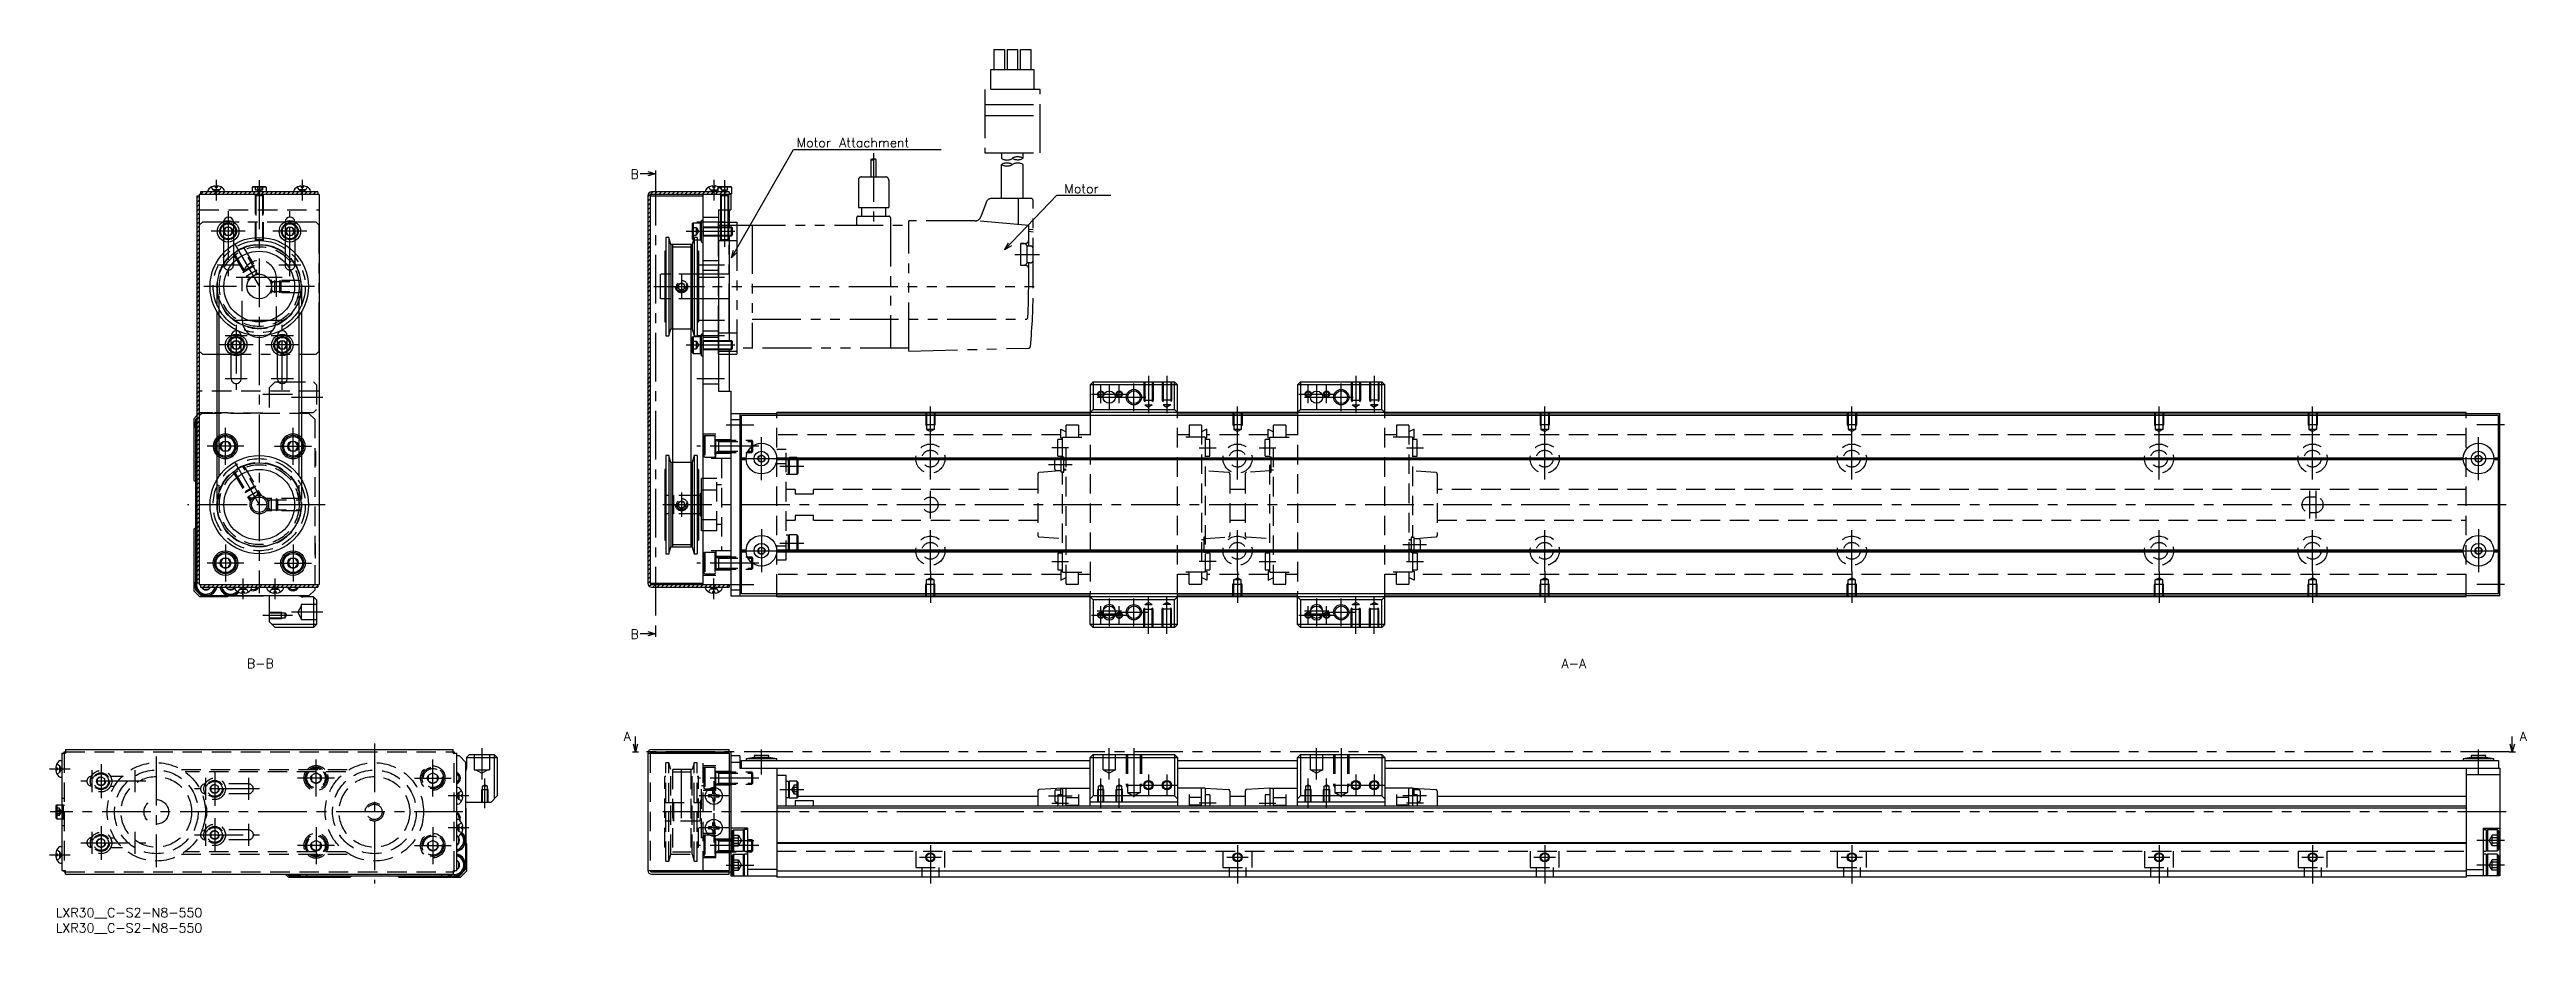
# Model space of a CAD drawing. Extents: x -2 to 804, y -8 to 279.
import ezdxf

# ---------------------------------------------------------------- set-up
doc = ezdxf.new("R2010")
doc.units = 0
doc.header["$LTSCALE"] = 0.5
for name, pattern in [('CENTER', [50.8, 31.75, -6.35, 6.35, -6.35]), ('DASHED', [19.05, 12.7, -6.35]), ('PHANTOM', [63.5, 31.75, -6.35, 6.35, -6.35, 6.35, -6.35])]:
    doc.linetypes.add(name, pattern=pattern)
for name, color, linetype in [('MSM_CENTER', 1, 'CENTER'), ('MSM_CONTINUOUS', 7, 'CONTINUOUS'), ('MSM_DASHED', 4, 'DASHED'), ('MSM_IMAGINARY', 6, 'PHANTOM'), ('MSM_NARROW', 5, 'CONTINUOUS'), ('MSM_PART_NUMBER', 7, 'CONTINUOUS')]:
    doc.layers.add(name, color=color, linetype=linetype)
doc.styles.get("Standard").update_dxf_attribs({"font": 'txt.shx', "height": 3, "bigfont": 'bigfont.shx'})

msp = doc.modelspace()

# ---------------------------------------------------------------- texts
at = {"layer": 'MSM_PART_NUMBER'}
for s, p in [('Motor Attachment', (241.2, 247.69)), ('B', (187.11, 237.41)), ('Motor', (328.36, 232.69)), ('B', (187.11, 87.65)), ('B-B', (62.24, 78.1)), ('A-A', (490.24, 78.1)), ('A', (184.92, 54.38)), ('A', (802.17, 54.38))]:
    msp.add_text(s, height=3, dxfattribs=at).set_placement(p)

# ---------------------------------------------------------------- blocks, each defined once
blk = doc.blocks.new('*U2')
at = {"layer": 'MSM_PART_NUMBER'}
blk.add_text('LXR30__C-S2-N8-550', height=3, dxfattribs=at).set_placement((0, -3))
blk = doc.blocks.new('*U3')
at = {"layer": 'MSM_PART_NUMBER'}
blk.add_text('LXR30__C-S2-N8-550', height=3, dxfattribs=at).set_placement((0, -8))

# ---------------------------------------------------------------- linework, layer by layer
at = {"layer": 'MSM_CENTER'}
for p, q in [((52.24, 237.06), (52.24, 230.3)), ((66.24, 236.9), (66.24, 102.5)), ((80.24, 237.06), (80.24, 230.3)), ((195.24, 238.06), (195.24, 90.3)), ((214.24, 237.06), (214.24, 230.3)), ((217.74, 236.9), (217.74, 215.3)), ((56.12, 226.9), (56.12, 205.7)), ((76.22, 205.7), (76.22, 226.9)), ((61.62, 220.3), (50.62, 220.3)), ((59.74, 223.3), (52.54, 223.3)), ((81.72, 220.3), (70.72, 220.3)), ((79.84, 223.3), (72.64, 223.3)), ((205.24, 220.3), (222.24, 220.3)), ((217.74, 223.3), (208.74, 223.3)), ((58.36, 215.94), (67.24, 200.57)), ((84.24, 202.3), (48.24, 202.3)), ((59.74, 209.3), (52.54, 209.3)), ((73.74, 205.3), (58.74, 205.3)), ((79.84, 209.3), (72.64, 209.3)), ((196.24, 202.3), (211.24, 202.3)), ((203.74, 206.3), (203.74, 198.3)), ((217.74, 209.3), (208.74, 209.3)), ((217.74, 205.3), (208.74, 205.3)), ((62.36, 186.3), (55.16, 186.3)), ((73.74, 191.3), (58.74, 191.3)), ((58.74, 189.9), (58.74, 168.7)), ((77.36, 186.3), (70.16, 186.3)), ((73.74, 168.7), (73.74, 189.9)), ((217.74, 191.3), (208.74, 191.3)), ((217.74, 186.3), (208.74, 186.3)), ((64.24, 183.3), (53.24, 183.3)), ((79.24, 183.3), (68.24, 183.3)), ((205.24, 183.3), (222.24, 183.3)), ((62.36, 172.3), (55.16, 172.3)), ((77.36, 172.3), (70.16, 172.3)), ((217.74, 172.3), (208.74, 172.3)), ((340.24, 164.3), (340.24, 170.3)), ((342.99, 170.3), (342.99, 162.3)), ((346.24, 164.3), (346.24, 170.3)), ((350.99, 161.8), (350.99, 170.8)), ((355.74, 173.3), (355.74, 161.09)), ((361.74, 173.3), (361.74, 161.09)), ((407.74, 164.3), (407.74, 170.3)), ((410.49, 170.3), (410.49, 162.3)), ((413.74, 164.3), (413.74, 170.3)), ((418.49, 161.8), (418.49, 170.8)), ((423.24, 173.3), (423.24, 161.09)), ((429.24, 173.3), (429.24, 161.09)), ((67.44, 167.3), (77.09, 167.3)), ((76.78, 166.3), (86.94, 166.3)), ((284.74, 153.09), (284.74, 163.3)), ((337.24, 167.3), (349.24, 167.3)), ((338.99, 166.3), (355.49, 166.3)), ((384.74, 153.09), (384.74, 163.3)), ((404.74, 167.3), (416.74, 167.3)), ((406.49, 166.3), (422.99, 166.3)), ((484.74, 153.09), (484.74, 163.3)), ((584.74, 153.09), (584.74, 163.3)), ((684.74, 153.09), (684.74, 163.3)), ((734.74, 153.09), (734.74, 163.3)), ((55.24, 144.3), (55.24, 156.3)), ((77.24, 144.3), (77.24, 156.3)), ((218.24, 157.3), (227.24, 157.3)), ((229.74, 139.3), (229.74, 153.3)), ((797.24, 157.3), (788.24, 157.3)), ((788.74, 139.3), (788.74, 153.3)), ((61.24, 150.3), (49.24, 150.3)), ((71.24, 150.3), (83.24, 150.3)), ((228.94, 150.3), (208.74, 150.3)), ((222.74, 146.3), (236.74, 146.3)), ((277.99, 146.3), (291.49, 146.3)), ((284.74, 139.55), (284.74, 153.05)), ((329.74, 149.8), (324.24, 149.8)), ((372.24, 149.8), (377.74, 149.8)), ((377.99, 146.3), (391.49, 146.3)), ((384.74, 139.55), (384.74, 153.05)), ((391.74, 149.8), (397.24, 149.8)), ((439.74, 149.8), (445.24, 149.8)), ((477.99, 146.3), (491.49, 146.3)), ((484.74, 139.55), (484.74, 153.05)), ((577.99, 146.3), (591.49, 146.3)), ((584.74, 139.55), (584.74, 153.05)), ((677.99, 146.3), (691.49, 146.3)), ((684.74, 139.55), (684.74, 153.05)), ((727.99, 146.3), (741.49, 146.3)), ((734.74, 139.55), (734.74, 153.05)), ((781.74, 146.3), (795.74, 146.3)), ((58.36, 144.94), (67.24, 129.57)), ((235.74, 143.86), (243.54, 143.86)), ((323.24, 144.4), (330.94, 144.4)), ((87.74, 131.3), (42.94, 131.3)), ((797.74, 131.3), (196.24, 131.3)), ((203.74, 135.3), (203.74, 127.3)), ((284.74, 126.8), (284.74, 135.8)), ((733.74, 135.8), (733.74, 126.8)), ((735.74, 135.8), (735.74, 126.8)), ((229.74, 123.3), (229.74, 109.3)), ((284.74, 109.55), (284.74, 123.05)), ((384.74, 109.55), (384.74, 123.05)), ((484.74, 109.55), (484.74, 123.05)), ((584.74, 109.55), (584.74, 123.05)), ((684.74, 109.55), (684.74, 123.05)), ((734.74, 109.55), (734.74, 123.05)), ((788.74, 123.3), (788.74, 109.3)), ((55.24, 118.3), (55.24, 106.3)), ((77.24, 118.3), (77.24, 106.3)), ((222.74, 116.3), (236.74, 116.3)), ((235.74, 118.74), (243.54, 118.74)), ((277.99, 116.3), (291.49, 116.3)), ((377.99, 116.3), (391.49, 116.3)), ((446.24, 118.2), (438.54, 118.2)), ((477.99, 116.3), (491.49, 116.3)), ((577.99, 116.3), (591.49, 116.3)), ((677.99, 116.3), (691.49, 116.3)), ((727.99, 116.3), (741.49, 116.3)), ((781.74, 116.3), (795.74, 116.3)), ((61.24, 112.3), (49.24, 112.3)), ((61.04, 100.54), (61.04, 107.3)), ((71.24, 112.3), (83.24, 112.3)), ((71.44, 100.54), (71.44, 107.3)), ((228.94, 112.3), (208.74, 112.3)), ((214.24, 100.54), (214.24, 107.3)), ((218.24, 105.3), (227.24, 105.3)), ((284.74, 109.51), (284.74, 99.3)), ((324.24, 112.8), (329.74, 112.8)), ((377.74, 112.8), (372.24, 112.8)), ((384.74, 109.51), (384.74, 99.3)), ((391.74, 112.8), (397.24, 112.8)), ((439.74, 112.8), (445.24, 112.8)), ((484.74, 109.51), (484.74, 99.3)), ((584.74, 109.51), (584.74, 99.3)), ((684.74, 109.51), (684.74, 99.3)), ((734.74, 109.51), (734.74, 99.3)), ((797.24, 105.3), (788.24, 105.3)), ((338.99, 96.8), (346.99, 96.8)), ((340.24, 92.3), (340.24, 98.3)), ((342.99, 100.8), (342.99, 91.8)), ((346.24, 92.3), (346.24, 98.3)), ((350.99, 91.8), (350.99, 100.8)), ((355.74, 89.3), (355.74, 101.51)), ((361.74, 89.3), (361.74, 101.51)), ((406.49, 96.8), (414.49, 96.8)), ((407.74, 92.3), (407.74, 98.3)), ((410.49, 100.8), (410.49, 91.8)), ((413.74, 92.3), (413.74, 98.3)), ((418.49, 91.8), (418.49, 100.8)), ((423.24, 89.3), (423.24, 101.51)), ((429.24, 89.3), (429.24, 101.51)), ((67.44, 95.3), (77.09, 95.3)), ((86.94, 96.3), (76.78, 96.3)), ((337.24, 95.3), (349.24, 95.3)), ((338.99, 95.8), (346.99, 95.8)), ((346.49, 96.3), (355.49, 96.3)), ((404.74, 95.3), (416.74, 95.3)), ((406.49, 95.8), (414.49, 95.8)), ((413.99, 96.3), (422.99, 96.3)), ((32.74, 49.3), (32.74, 13.3)), ((103.74, 53.6), (103.74, 8)), ((138.74, 52), (138.74, 41.85)), ((798.74, 50.8), (189.74, 50.8)), ((229.74, 43.5), (229.74, 51.6)), ((342.99, 41.85), (342.99, 52)), ((350.99, 52), (350.99, 34.41)), ((410.49, 41.85), (410.49, 52)), ((418.49, 52), (418.49, 34.41)), ((788.74, 43.5), (788.74, 51.6)), ((-2.02, 45.3), (4.74, 45.3)), ((29.33, 41.28), (8.13, 41.28)), ((11.74, 44.9), (11.74, 37.7)), ((14.74, 46.78), (14.74, 35.78)), ((25.74, 44.9), (25.74, 37.7)), ((48.74, 42.42), (48.74, 35.22)), ((51.74, 44.3), (51.74, 33.3)), ((62.74, 42.42), (62.74, 35.22)), ((90.74, 42.3), (78.74, 42.3)), ((84.74, 36.3), (84.74, 48.3)), ((116.74, 42.3), (128.74, 42.3)), ((122.74, 36.3), (122.74, 48.3)), ((139.74, 32.5), (139.74, 42.15)), ((203.74, 29.3), (203.74, 47.05)), ((228.94, 42.3), (208.94, 42.3)), ((214.24, 41.25), (214.24, 31.75)), ((340.24, 32.5), (340.24, 42.15)), ((346.24, 32.5), (346.24, 42.15)), ((355.74, 43.5), (355.74, 36.5)), ((361.74, 43.5), (361.74, 36.5)), ((407.74, 32.5), (407.74, 42.15)), ((413.74, 32.5), (413.74, 42.15)), ((423.24, 43.5), (423.24, 36.5)), ((429.24, 43.5), (429.24, 36.5)), ((66.34, 38.8), (45.14, 38.8)), ((134.5, 36.5), (127.74, 36.5)), ((218.99, 36.5), (209.49, 36.5)), ((235.74, 38.55), (243.54, 38.55)), ((323.24, 36.5), (330.94, 36.5)), ((324.24, 34.1), (329.74, 34.1)), ((352.24, 40), (365.24, 40)), ((377.74, 34.1), (372.24, 34.1)), ((391.74, 34.1), (397.24, 34.1)), ((419.74, 40), (432.74, 40)), ((446.24, 36.5), (438.54, 36.5)), ((445.24, 34.1), (439.74, 34.1)), ((132.54, 31.3), (-1.86, 31.3)), ((11.74, 24.81), (11.74, 17.61)), ((14.74, 26.69), (14.74, 15.69)), ((25.74, 24.81), (25.74, 17.61)), ((48.74, 27.42), (48.74, 20.22)), ((51.74, 29.3), (51.74, 18.3)), ((62.74, 27.42), (62.74, 20.22)), ((84.74, 26.3), (84.74, 14.3)), ((122.74, 26.3), (122.74, 14.3)), ((134.5, 26.1), (127.74, 26.1)), ((797.74, 31.3), (196.24, 31.3)), ((218.99, 26.1), (209.49, 26.1)), ((214.24, 30.85), (214.24, 21.35)), ((-2.02, 17.3), (4.74, 17.3)), ((8.14, 21.19), (29.34, 21.19)), ((45.14, 23.8), (66.34, 23.8)), ((90.74, 20.3), (78.74, 20.3)), ((116.74, 20.3), (128.74, 20.3)), ((228.94, 20.3), (208.94, 20.3)), ((218.24, 22), (227.24, 22)), ((281.24, 16.5), (288.24, 16.5)), ((284.74, 20.5), (284.74, 8)), ((381.24, 16.5), (388.24, 16.5)), ((384.74, 20.5), (384.74, 8)), ((481.24, 16.5), (488.24, 16.5)), ((484.74, 20.5), (484.74, 8)), ((581.24, 16.5), (588.24, 16.5)), ((584.74, 20.5), (584.74, 8)), ((681.24, 16.5), (688.24, 16.5)), ((684.74, 20.5), (684.74, 8)), ((731.24, 16.5), (738.24, 16.5)), ((734.74, 20.5), (734.74, 8)), ((797.24, 22), (788.24, 22)), ((218.24, 14), (227.24, 14)), ((797.24, 14), (788.24, 14))]:
    msp.add_line(p, q, dxfattribs=at)
at = {"layer": 'MSM_CONTINUOUS'}
for p, q in [((51.91, 234.98), (51.92, 234.6)), ((52.55, 234.6), (51.92, 234.6)), ((52.57, 234.98), (52.55, 234.6)), ((63.99, 234.65), (64.24, 234.9)), ((68.49, 234.65), (63.99, 234.65)), ((63.99, 234.65), (63.99, 233.1)), ((64.24, 234.9), (68.24, 234.9)), ((68.24, 234.9), (68.49, 234.65)), ((68.49, 234.65), (68.49, 233.1)), ((79.91, 234.98), (79.92, 234.6)), ((80.55, 234.6), (79.92, 234.6)), ((80.57, 234.98), (80.55, 234.6)), ((195.24, 239.06), (190.24, 239.06)), ((192.74, 239.73), (195.24, 239.06)), ((195.24, 239.06), (192.74, 238.39)), ((195.24, 240.06), (195.24, 238.06)), ((213.91, 234.98), (213.92, 234.6)), ((213.92, 234.6), (214.55, 234.6)), ((214.57, 234.98), (214.55, 234.6)), ((215.64, 234.81), (215.74, 234.9)), ((215.74, 234.9), (219.74, 234.9)), ((219.99, 234.65), (215.95, 234.65)), ((219.74, 234.9), (219.99, 234.65)), ((219.99, 234.65), (219.99, 232.55)), ((45.94, 231.9), (45.94, 105.7)), ((45.94, 231.9), (46.74, 231.9)), ((46.74, 232.3), (46.74, 105.3)), ((85.74, 232.3), (46.74, 232.3)), ((85.34, 233.1), (47.14, 233.1)), ((47.14, 233.1), (47.14, 232.3)), ((49.52, 233.5), (49.49, 233.1)), ((54.95, 233.5), (54.99, 233.1)), ((77.52, 233.5), (77.49, 233.1)), ((82.95, 233.5), (82.99, 233.1)), ((85.34, 233.1), (85.34, 232.3)), ((85.74, 232.3), (85.74, 105.3)), ((192.74, 231.9), (192.74, 105.7)), ((193.54, 231.9), (193.54, 105.7)), ((193.54, 231.9), (210.74, 231.9)), ((219.24, 233.1), (193.94, 233.1)), ((219.74, 232.3), (193.94, 232.3)), ((210.74, 105.3), (210.74, 232.3)), ((211.52, 233.5), (211.49, 233.1)), ((215.74, 227.3), (215.74, 168.3)), ((215.74, 227.3), (219.74, 227.3)), ((216.44, 227.3), (216.44, 221.8)), ((216.95, 233.5), (216.99, 233.1)), ((219.04, 227.3), (219.04, 221.8)), ((219.24, 233.1), (219.24, 232.3)), ((219.99, 232.55), (219.24, 232.55)), ((219.24, 227.3), (219.24, 221.8)), ((219.74, 232.3), (219.99, 232.55)), ((219.74, 232.3), (219.74, 227.3)), ((55.4, 221.55), (54.68, 220.3)), ((54.68, 220.3), (55.4, 219.05)), ((56.85, 221.55), (55.4, 221.55)), ((55.4, 219.05), (56.85, 219.05)), ((57.57, 220.3), (56.85, 221.55)), ((56.85, 219.05), (57.57, 220.3)), ((75.5, 221.55), (74.77, 220.3)), ((74.77, 220.3), (75.5, 219.05)), ((76.94, 221.55), (75.5, 221.55)), ((75.5, 219.05), (76.94, 219.05)), ((77.66, 220.3), (76.94, 221.55)), ((76.94, 219.05), (77.66, 220.3)), ((198.6, 218.3), (198.6, 186.3)), ((199.63, 218.3), (198.6, 218.3)), ((199.63, 218.3), (199.63, 186.3)), ((200.24, 216.05), (199.63, 218.3)), ((207.24, 222.75), (207.54, 223.05)), ((207.24, 222.75), (207.24, 217.85)), ((207.84, 218.3), (207.24, 216.05)), ((207.54, 217.55), (207.24, 217.85)), ((207.54, 223.05), (209.94, 223.05)), ((207.54, 223.05), (207.54, 217.55)), ((207.84, 218.3), (207.84, 186.3)), ((208.87, 218.3), (207.84, 218.3)), ((208.87, 218.3), (208.87, 186.3)), ((210.24, 222.75), (209.94, 223.05)), ((209.94, 217.55), (209.94, 223.05)), ((210.24, 217.85), (209.94, 217.55)), ((210.74, 223.8), (210.24, 223.8)), ((210.24, 216.8), (210.24, 223.8)), ((215.74, 221.8), (219.97, 221.8)), ((215.74, 218.8), (219.97, 218.8)), ((216.44, 218.8), (216.44, 217.54)), ((219.04, 218.8), (219.04, 217.54)), ((219.24, 218.8), (219.24, 184.8)), ((219.97, 218.8), (219.97, 221.8)), ((219.97, 221.8), (220.24, 221.53)), ((220.24, 219.07), (219.97, 218.8)), ((220.24, 221.53), (220.24, 219.07)), ((54.64, 217.13), (54.64, 213.32)), ((57.84, 217.25), (57.84, 215.92)), ((74.64, 217.18), (74.64, 215.92)), ((77.84, 217.2), (77.84, 213.32)), ((198.24, 213.8), (198.24, 190.8)), ((198.6, 213.8), (198.24, 213.8)), ((200.24, 216.05), (200.24, 188.55)), ((207.24, 216.05), (200.24, 216.05)), ((200.74, 216.05), (200.74, 117.55)), ((206.74, 216.05), (206.74, 117.55)), ((207.24, 216.05), (207.24, 188.55)), ((207.54, 217.55), (207.64, 217.55)), ((208.87, 217.55), (209.94, 217.55)), ((209.24, 213.8), (208.87, 213.8)), ((209.24, 213.8), (209.24, 190.8)), ((210.24, 216.8), (210.74, 216.8)), ((219.04, 217.54), (216.44, 217.54)), ((216.68, 217.3), (216.44, 217.54)), ((218.79, 217.3), (216.68, 217.3)), ((218.79, 217.3), (219.04, 217.54)), ((52.49, 194.12), (52.49, 139.48)), ((79.99, 194.12), (79.99, 139.48)), ((53.25, 140.64), (53.25, 192.96)), ((79.23, 140.64), (79.23, 192.96)), ((198.24, 190.8), (198.6, 190.8)), ((198.6, 186.3), (199.63, 186.3)), ((199.63, 186.3), (200.24, 188.55)), ((200.24, 188.55), (200.74, 188.55)), ((206.74, 188.55), (207.24, 188.55)), ((207.24, 188.55), (207.84, 186.3)), ((207.24, 185.75), (207.54, 186.05)), ((207.24, 185.75), (207.24, 180.85)), ((207.54, 186.05), (209.94, 186.05)), ((207.54, 186.05), (207.54, 180.55)), ((207.84, 186.3), (208.87, 186.3)), ((208.87, 190.8), (209.24, 190.8)), ((210.24, 185.75), (209.94, 186.05)), ((209.94, 180.55), (209.94, 186.05)), ((210.74, 186.8), (210.24, 186.8)), ((210.24, 179.8), (210.24, 186.8)), ((57.14, 172.3), (57.14, 180.19)), ((58.01, 184.55), (57.29, 183.3)), ((57.29, 183.3), (58.01, 182.05)), ((59.46, 184.55), (58.01, 184.55)), ((58.01, 182.05), (59.46, 182.05)), ((60.18, 183.3), (59.46, 184.55)), ((59.46, 182.05), (60.18, 183.3)), ((60.34, 172.3), (60.34, 180.19)), ((72.14, 172.3), (72.14, 180.19)), ((73.01, 184.55), (72.29, 183.3)), ((72.29, 183.3), (73.01, 182.05)), ((74.46, 184.55), (73.01, 184.55)), ((73.01, 182.05), (74.46, 182.05)), ((75.18, 183.3), (74.46, 184.55)), ((74.46, 182.05), (75.18, 183.3)), ((75.34, 172.3), (75.34, 180.19)), ((207.54, 180.55), (207.24, 180.85)), ((207.54, 180.55), (209.94, 180.55)), ((210.24, 180.85), (209.94, 180.55)), ((210.24, 179.8), (210.74, 179.8)), ((215.74, 184.8), (219.97, 184.8)), ((215.74, 181.8), (219.97, 181.8)), ((219.24, 181.8), (219.24, 168.3)), ((219.97, 181.8), (219.97, 184.8)), ((219.97, 184.8), (220.24, 184.53)), ((220.24, 182.07), (219.97, 181.8)), ((220.24, 184.53), (220.24, 182.07)), ((72.49, 171.3), (74.99, 171.3)), ((337.74, 171.3), (336.74, 170.3)), ((365.24, 170.3), (336.74, 170.3)), ((336.74, 170.3), (336.74, 160.3)), ((337.74, 171.3), (364.24, 171.3)), ((337.74, 171.3), (337.74, 162.3)), ((365.24, 170.3), (364.24, 171.3)), ((364.24, 162.3), (364.24, 171.3)), ((365.24, 160.3), (365.24, 170.3)), ((405.24, 171.3), (404.24, 170.3)), ((432.74, 170.3), (404.24, 170.3)), ((404.24, 170.3), (404.24, 160.3)), ((405.24, 171.3), (431.74, 171.3)), ((405.24, 171.3), (405.24, 162.3)), ((432.74, 170.3), (431.74, 171.3)), ((431.74, 162.3), (431.74, 171.3)), ((432.74, 160.3), (432.74, 170.3)), ((215.74, 168.3), (219.74, 168.3)), ((219.74, 168.3), (219.74, 101.6)), ((784.74, 161.3), (234.74, 161.3)), ((234.74, 160.3), (234.74, 161.3)), ((337.74, 162.3), (336.74, 161.3)), ((337.74, 162.3), (364.24, 162.3)), ((365.24, 161.3), (364.24, 162.3)), ((405.24, 162.3), (404.24, 161.3)), ((405.24, 162.3), (431.74, 162.3)), ((432.74, 161.3), (431.74, 162.3)), ((784.74, 160.3), (784.74, 161.3)), ((44.94, 159.3), (45.94, 160.3)), ((44.94, 159.3), (44.94, 139.3)), ((45.44, 159), (45.94, 159.5)), ((45.44, 159), (45.44, 158.34)), ((45.44, 156.26), (45.44, 106.34)), ((45.44, 153.3), (45.94, 153.3)), ((219.74, 161), (234.74, 161)), ((219.74, 159), (222.74, 159)), ((222.74, 161), (222.74, 101.6)), ((795.24, 160.3), (223.24, 160.3)), ((223.24, 102.3), (223.24, 160.3)), ((336.74, 161.1), (234.74, 161.1)), ((336.74, 160.4), (234.74, 160.4)), ((404.24, 161.1), (365.24, 161.1)), ((404.24, 160.4), (365.24, 160.4)), ((784.74, 161.1), (432.74, 161.1)), ((784.74, 160.4), (432.74, 160.4)), ((784.74, 161), (795.74, 161)), ((795.24, 102.3), (795.24, 160.3)), ((795.24, 159), (795.74, 159)), ((795.74, 101.6), (795.74, 161)), ((54.37, 151.8), (53.5, 150.3)), ((53.5, 150.3), (54.37, 148.8)), ((56.1, 151.8), (54.37, 151.8)), ((54.37, 148.8), (56.1, 148.8)), ((56.97, 150.3), (56.1, 151.8)), ((56.1, 148.8), (56.97, 150.3)), ((76.37, 151.8), (75.5, 150.3)), ((75.5, 150.3), (76.37, 148.8)), ((78.1, 151.8), (76.37, 151.8)), ((76.37, 148.8), (78.1, 148.8)), ((78.97, 150.3), (78.1, 151.8)), ((78.1, 148.8), (78.97, 150.3)), ((198.6, 147.3), (198.6, 115.3)), ((199.63, 147.3), (198.6, 147.3)), ((199.63, 147.3), (199.63, 115.3)), ((200.24, 145.05), (199.63, 147.3)), ((207.84, 147.3), (207.24, 145.05)), ((207.84, 147.3), (207.84, 115.3)), ((208.87, 147.3), (207.84, 147.3)), ((208.87, 147.3), (208.87, 115.3)), ((223.24, 146.6), (224.75, 146.6)), ((223.24, 146.3), (224.74, 146.3)), ((223.24, 146), (224.75, 146)), ((229.74, 147.45), (228.74, 146.88)), ((228.74, 146.88), (228.74, 145.72)), ((228.74, 145.72), (229.74, 145.15)), ((230.74, 146.88), (229.74, 147.45)), ((229.74, 145.15), (230.74, 145.72)), ((230.74, 145.72), (230.74, 146.88)), ((234.73, 146.6), (783.75, 146.6)), ((234.73, 146), (783.75, 146)), ((234.74, 146.3), (783.74, 146.3)), ((788.74, 147.45), (787.74, 146.88)), ((787.74, 146.88), (787.74, 145.72)), ((787.74, 145.72), (788.74, 145.15)), ((789.74, 146.88), (788.74, 147.45)), ((788.74, 145.15), (789.74, 145.72)), ((789.74, 145.72), (789.74, 146.88)), ((793.73, 146.6), (795.24, 146.6)), ((793.73, 146), (795.24, 146)), ((793.74, 146.3), (795.24, 146.3)), ((44.94, 139.3), (45.44, 138.8)), ((198.24, 142.8), (198.24, 119.8)), ((198.6, 142.8), (198.24, 142.8)), ((200.24, 145.05), (200.24, 117.55)), ((200.74, 145.05), (200.24, 145.05)), ((207.24, 145.05), (206.74, 145.05)), ((207.24, 145.05), (207.24, 117.55)), ((209.24, 142.8), (208.87, 142.8)), ((209.24, 142.8), (209.24, 119.8)), ((210.24, 122.8), (210.24, 139.8)), ((210.74, 139.8), (210.24, 139.8)), ((209.24, 134.3), (209.74, 134.3)), ((210.24, 135.3), (209.74, 134.8)), ((209.74, 134.8), (209.74, 127.8)), ((210.24, 136.12), (210.74, 136.12)), ((44.94, 123.3), (45.44, 123.8)), ((44.94, 123.3), (44.94, 103.3)), ((209.74, 128.3), (209.24, 128.3)), ((209.74, 127.8), (210.24, 127.3)), ((210.24, 126.48), (210.74, 126.48)), ((210.74, 122.8), (210.24, 122.8)), ((54.37, 113.8), (53.5, 112.3)), ((56.1, 113.8), (54.37, 113.8)), ((56.97, 112.3), (56.1, 113.8)), ((76.37, 113.8), (75.5, 112.3)), ((78.1, 113.8), (76.37, 113.8)), ((78.97, 112.3), (78.1, 113.8)), ((198.24, 119.8), (198.6, 119.8)), ((198.6, 115.3), (199.63, 115.3)), ((199.63, 115.3), (200.24, 117.55)), ((200.24, 117.55), (207.24, 117.55)), ((207.24, 117.55), (207.84, 115.3)), ((207.84, 115.3), (208.87, 115.3)), ((208.87, 119.8), (209.24, 119.8)), ((223.24, 116.6), (224.75, 116.6)), ((223.24, 116.3), (224.74, 116.3)), ((223.24, 116), (224.75, 116)), ((229.74, 117.45), (228.74, 116.88)), ((228.74, 116.88), (228.74, 115.72)), ((228.74, 115.72), (229.74, 115.15)), ((230.74, 116.88), (229.74, 117.45)), ((229.74, 115.15), (230.74, 115.72)), ((230.74, 115.72), (230.74, 116.88)), ((234.73, 116.6), (783.75, 116.6)), ((234.73, 116), (783.75, 116)), ((234.74, 116.3), (783.74, 116.3)), ((788.74, 117.45), (787.74, 116.88)), ((787.74, 116.88), (787.74, 115.72)), ((787.74, 115.72), (788.74, 115.15)), ((789.74, 116.88), (788.74, 117.45)), ((788.74, 115.15), (789.74, 115.72)), ((789.74, 115.72), (789.74, 116.88)), ((793.73, 116.6), (795.24, 116.6)), ((793.73, 116), (795.24, 116)), ((793.74, 116.3), (795.24, 116.3)), ((45.44, 109.3), (45.94, 109.3)), ((46.74, 105.7), (45.94, 105.7)), ((46.74, 105.3), (85.74, 105.3)), ((47.14, 105.3), (47.14, 104.5)), ((53.5, 112.3), (54.37, 110.8)), ((54.37, 110.8), (56.1, 110.8)), ((56.1, 110.8), (56.97, 112.3)), ((75.5, 112.3), (76.37, 110.8)), ((76.37, 110.8), (78.1, 110.8)), ((78.1, 110.8), (78.97, 112.3)), ((85.34, 105.3), (85.34, 104.5)), ((193.54, 105.7), (210.74, 105.7)), ((193.94, 105.3), (219.74, 105.3)), ((219.24, 105.3), (219.24, 104.5)), ((46.94, 101.3), (44.94, 103.3)), ((45.44, 104.26), (45.44, 103.6)), ((45.44, 103.6), (47.44, 101.6)), ((55.94, 101.3), (46.94, 101.3)), ((47.14, 104.5), (85.34, 104.5)), ((82.44, 101.6), (47.44, 101.6)), ((47.67, 104.5), (48.07, 103.8)), ((48.07, 103.8), (49.8, 103.8)), ((49.8, 103.8), (50.21, 104.5)), ((55.67, 104.5), (56.07, 103.8)), ((55.94, 101.3), (56.14, 101.5)), ((56.07, 103.8), (57.8, 103.8)), ((67.44, 101.5), (56.14, 101.5)), ((57.8, 103.8), (58.21, 104.5)), ((58.32, 104.1), (58.29, 104.5)), ((60.71, 102.62), (60.72, 103)), ((61.35, 103), (60.72, 103)), ((60.94, 101.6), (60.94, 103)), ((61.37, 102.62), (61.35, 103)), ((63.75, 104.1), (63.79, 104.5)), ((67.54, 101.6), (67.44, 101.5)), ((68.72, 104.1), (68.69, 104.5)), ((69.44, 101.6), (69.44, 93.3)), ((71.11, 102.62), (71.12, 103)), ((71.75, 103), (71.12, 103)), ((71.77, 102.62), (71.75, 103)), ((74.15, 104.1), (74.19, 104.5)), ((83.94, 101.3), (80.44, 101.3)), ((84.44, 103.6), (82.44, 101.6)), ((83.94, 101.3), (83.94, 91.3)), ((83.94, 101.3), (84.94, 100.3)), ((84.44, 103.6), (84.44, 104.5)), ((84.94, 100.3), (84.94, 92.3)), ((193.94, 104.5), (219.24, 104.5)), ((211.52, 104.1), (211.49, 104.5)), ((213.91, 102.62), (213.92, 103)), ((214.55, 103), (213.92, 103)), ((214.57, 102.62), (214.55, 103)), ((216.95, 104.1), (216.99, 104.5)), ((219.74, 103.6), (222.74, 103.6)), ((219.74, 101.6), (234.74, 101.6)), ((795.24, 102.3), (223.24, 102.3)), ((234.74, 101.3), (234.74, 102.3)), ((336.74, 102.2), (234.74, 102.2)), ((336.74, 101.5), (234.74, 101.5)), ((784.74, 101.3), (234.74, 101.3)), ((336.74, 92.3), (336.74, 102.3)), ((336.74, 101.3), (337.74, 100.3)), ((364.24, 100.3), (337.74, 100.3)), ((337.74, 100.3), (337.74, 91.3)), ((340.99, 96.8), (340.99, 95.8)), ((344.99, 95.8), (344.99, 96.8)), ((364.24, 100.3), (365.24, 101.3)), ((364.24, 91.3), (364.24, 100.3)), ((365.24, 92.3), (365.24, 102.3)), ((404.24, 102.2), (365.24, 102.2)), ((404.24, 101.5), (365.24, 101.5)), ((404.24, 92.3), (404.24, 102.3)), ((404.24, 101.3), (405.24, 100.3)), ((431.74, 100.3), (405.24, 100.3)), ((405.24, 100.3), (405.24, 91.3)), ((408.49, 96.8), (408.49, 95.8)), ((412.49, 95.8), (412.49, 96.8)), ((431.74, 100.3), (432.74, 101.3)), ((431.74, 91.3), (431.74, 100.3)), ((432.74, 92.3), (432.74, 102.3)), ((784.74, 102.2), (432.74, 102.2)), ((784.74, 101.5), (432.74, 101.5)), ((784.74, 101.3), (784.74, 102.3)), ((795.74, 101.6), (784.74, 101.6)), ((795.74, 103.6), (795.24, 103.6)), ((69.44, 93.3), (71.44, 91.3)), ((84.94, 92.3), (70.44, 92.3)), ((83.94, 91.3), (71.44, 91.3)), ((84.94, 92.3), (83.94, 91.3)), ((195.24, 89.3), (190.24, 89.3)), ((192.74, 89.97), (195.24, 89.3)), ((195.24, 89.3), (192.74, 88.63)), ((195.24, 90.3), (195.24, 88.3)), ((336.74, 92.3), (337.74, 91.3)), ((365.24, 92.3), (336.74, 92.3)), ((364.24, 91.3), (337.74, 91.3)), ((364.24, 91.3), (365.24, 92.3)), ((404.24, 92.3), (405.24, 91.3)), ((432.74, 92.3), (404.24, 92.3)), ((431.74, 91.3), (405.24, 91.3)), ((431.74, 91.3), (432.74, 92.3)), ((1.94, 50.4), (1.94, 12.2)), ((1.94, 50.4), (3.14, 50.4)), ((2.74, 50.4), (2.74, 50.8)), ((2.74, 50.8), (3.14, 50.8)), ((3.14, 51.6), (129.34, 51.6)), ((3.14, 51.6), (3.14, 50.4)), ((129.34, 50.4), (129.34, 51.6)), ((129.34, 50.8), (129.74, 50.8)), ((129.34, 50.4), (130.54, 50.4)), ((129.74, 50.8), (129.74, 50.4)), ((130.54, 12.2), (130.54, 50.4)), ((131.44, 49.5), (130.54, 49.5)), ((131.44, 49.5), (133.44, 47.5)), ((133.74, 49), (134.74, 50)), ((133.74, 49), (143.74, 49)), ((133.74, 49), (133.74, 45.5)), ((134.74, 50), (142.74, 50)), ((142.74, 50), (142.74, 35.5)), ((142.74, 50), (143.74, 49)), ((143.74, 49), (143.74, 36.5)), ((187.74, 50.8), (189.74, 50.8)), ((188.74, 50.8), (188.07, 53.3)), ((188.74, 50.8), (188.74, 55.8)), ((189.41, 53.3), (188.74, 50.8)), ((192.74, 50.4), (219.24, 50.4)), ((192.74, 50.4), (192.74, 12.2)), ((193.94, 51.6), (219.24, 51.6)), ((193.94, 50.8), (219.74, 50.8)), ((210.74, 50.4), (210.74, 50.8)), ((219.24, 50.8), (219.24, 51.6)), ((219.24, 50.4), (219.24, 12.2)), ((219.74, 50.8), (219.74, 10.5)), ((222.74, 49.5), (219.74, 49.5)), ((222.74, 49.5), (222.74, 45.5)), ((227.34, 49), (224.74, 48.6)), ((234.74, 48.6), (224.74, 48.6)), ((224.74, 48.6), (224.74, 48)), ((232.14, 49.6), (227.34, 49.6)), ((227.34, 49.6), (227.34, 49)), ((232.14, 49), (227.34, 49)), ((232.14, 49), (232.14, 49.6)), ((234.74, 48.6), (232.14, 49)), ((234.74, 48), (234.74, 48.6)), ((337.74, 50), (336.74, 49)), ((336.74, 33.2), (336.74, 49)), ((336.74, 49), (365.24, 49)), ((337.74, 50), (364.24, 50)), ((337.74, 50), (337.74, 36.5)), ((365.24, 49), (364.24, 50)), ((364.24, 50), (364.24, 36.5)), ((365.24, 49), (365.24, 33.2)), ((405.24, 50), (404.24, 49)), ((404.24, 33.2), (404.24, 49)), ((404.24, 49), (432.74, 49)), ((405.24, 50), (431.74, 50)), ((405.24, 50), (405.24, 36.5)), ((432.74, 49), (431.74, 50)), ((431.74, 50), (431.74, 36.5)), ((432.74, 49), (432.74, 33.2)), ((786.34, 49), (783.74, 48.6)), ((793.74, 48.6), (783.74, 48.6)), ((783.74, 48.6), (783.74, 48)), ((791.14, 49.6), (786.34, 49.6)), ((786.34, 49.6), (786.34, 49)), ((791.14, 49), (786.34, 49)), ((791.14, 49), (791.14, 49.6)), ((793.74, 48.6), (791.14, 49)), ((793.74, 48), (793.74, 48.6)), ((798.74, 50.8), (800.74, 50.8)), ((799.74, 50.8), (799.07, 53.3)), ((799.74, 50.8), (799.74, 55.8)), ((800.41, 53.3), (799.74, 50.8)), ((0.06, 45.63), (0.43, 45.62)), ((0.06, 44.97), (0.43, 44.98)), ((0.43, 45.62), (0.43, 44.98)), ((1.53, 48.01), (1.94, 48.05)), ((1.53, 42.59), (1.94, 42.55)), ((133.44, 47.5), (133.44, 12.5)), ((219.74, 47.5), (222.74, 47.5)), ((222.74, 45.5), (336.74, 45.5)), ((223.24, 45.5), (223.24, 48)), ((223.24, 48), (336.74, 48)), ((234.74, 45.5), (234.74, 10)), ((234.74, 43.3), (237.74, 43.3)), ((237.74, 33.2), (237.74, 43.3)), ((238.54, 41.15), (237.74, 41.15)), ((238.54, 41), (238.84, 41.3)), ((238.54, 41.15), (238.54, 35.95)), ((238.84, 35.8), (238.84, 41.3)), ((241.24, 41.3), (238.84, 41.3)), ((241.24, 41.3), (241.24, 35.8)), ((241.54, 41), (241.24, 41.3)), ((241.54, 41), (241.54, 36.1)), ((365.24, 48), (404.24, 48)), ((365.24, 45.5), (404.24, 45.5)), ((432.74, 48), (795.24, 48)), ((432.74, 45.5), (795.74, 45.5)), ((784.74, 45.5), (784.74, 10)), ((784.74, 43.5), (795.74, 43.5)), ((795.24, 48), (795.24, 45.5)), ((795.74, 45.5), (795.74, 10.5)), ((0.14, 33.3), (0.39, 33.55)), ((0.14, 29.3), (0.14, 33.3)), ((0.39, 33.55), (0.39, 29.05)), ((0.39, 33.55), (1.94, 33.55)), ((130.94, 39.21), (130.54, 39.25)), ((130.94, 33.79), (130.54, 33.75)), ((132.41, 36.83), (132.04, 36.82)), ((132.04, 36.82), (132.04, 36.18)), ((132.41, 36.17), (132.04, 36.18)), ((133.44, 34.5), (141.74, 34.5)), ((133.44, 32.6), (133.54, 32.5)), ((133.54, 32.5), (133.54, 21.2)), ((141.74, 34.5), (143.74, 36.5)), ((213.31, 36.83), (212.46, 36.82)), ((213.31, 36.17), (212.46, 36.18)), ((213.31, 36.83), (213.72, 37.02)), ((213.31, 36.17), (213.72, 35.98)), ((213.91, 37.42), (213.72, 37.02)), ((213.91, 35.58), (213.72, 35.98)), ((213.91, 37.42), (213.92, 38.27)), ((213.91, 35.58), (213.92, 34.73)), ((214.57, 37.42), (214.55, 38.27)), ((214.57, 35.58), (214.55, 34.73)), ((214.57, 37.42), (214.76, 37.02)), ((214.57, 35.58), (214.76, 35.98)), ((215.16, 36.83), (214.76, 37.02)), ((215.16, 36.17), (214.76, 35.98)), ((215.16, 36.83), (216.01, 36.82)), ((215.16, 36.17), (216.01, 36.18)), ((784.74, 33.2), (234.74, 33.2)), ((784.74, 32.5), (234.74, 32.5)), ((237.74, 35.95), (238.54, 35.95)), ((238.54, 36.1), (238.84, 35.8)), ((241.24, 35.8), (238.84, 35.8)), ((246.74, 34.87), (240.74, 34.87)), ((240.74, 34.87), (240.74, 33.2)), ((241.24, 35.8), (241.54, 36.1)), ((319.74, 36.3), (241.54, 36.3)), ((246.74, 33.2), (246.74, 34.87)), ((319.74, 38.03), (319.74, 33.2)), ((327.74, 39), (320.21, 38.53)), ((326.24, 36.85), (326.24, 33.2)), ((327.74, 36.85), (326.24, 36.85)), ((327.74, 39), (327.74, 33.2)), ((327.74, 39), (336.74, 39)), ((328.94, 33.2), (328.94, 39)), ((328.94, 36), (332.94, 36)), ((328.94, 33.5), (332.94, 33.5)), ((332.94, 37), (332.94, 33.2)), ((336.74, 35.5), (337.74, 36.5)), ((365.24, 34.5), (336.74, 34.5)), ((364.24, 36.5), (337.74, 36.5)), ((364.24, 36.5), (365.24, 35.5)), ((374.24, 39), (365.24, 39)), ((369.04, 37), (369.04, 33.2)), ((373.04, 36), (369.04, 36)), ((373.04, 33.5), (369.04, 33.5)), ((373.04, 33.2), (373.04, 39)), ((374.24, 39), (374.24, 33.2)), ((374.24, 39), (381.77, 38.53)), ((375.74, 36.85), (374.24, 36.85)), ((375.74, 36.85), (375.74, 33.2)), ((382.24, 38.03), (382.24, 33.2)), ((387.24, 36.3), (382.24, 36.3)), ((387.24, 38.03), (387.24, 33.2)), ((395.24, 39), (387.71, 38.53)), ((393.74, 36.85), (393.74, 33.2)), ((395.24, 36.85), (393.74, 36.85)), ((395.24, 39), (395.24, 33.2)), ((395.24, 39), (404.24, 39)), ((396.44, 33.2), (396.44, 39)), ((396.44, 36), (400.44, 36)), ((396.44, 33.5), (400.44, 33.5)), ((400.44, 37), (400.44, 33.2)), ((404.24, 35.5), (405.24, 36.5)), ((432.74, 34.5), (404.24, 34.5)), ((431.74, 36.5), (405.24, 36.5)), ((431.74, 36.5), (432.74, 35.5)), ((441.74, 39), (432.74, 39)), ((436.54, 37), (436.54, 33.2)), ((440.54, 36), (436.54, 36)), ((440.54, 33.5), (436.54, 33.5)), ((440.54, 33.2), (440.54, 39)), ((441.74, 39), (441.74, 33.2)), ((441.74, 39), (449.27, 38.53)), ((442.24, 38.9), (441.74, 38.9)), ((443.24, 36.85), (441.74, 36.85)), ((442.24, 36.85), (442.24, 38.9)), ((443.74, 38.5), (442.24, 38.5)), ((443.24, 36.85), (443.24, 33.2)), ((443.74, 34.5), (443.24, 34.5)), ((444.24, 38), (444.24, 35)), ((449.74, 38.03), (449.74, 33.2)), ((784.74, 36.3), (449.74, 36.3)), ((0.39, 29.05), (0.14, 29.3)), ((0.39, 29.05), (1.94, 29.05)), ((130.94, 28.81), (130.54, 28.85)), ((132.41, 26.43), (132.04, 26.42)), ((132.04, 26.42), (132.04, 25.78)), ((133.44, 26), (132.04, 26)), ((132.41, 25.77), (132.04, 25.78)), ((213.31, 26.43), (212.46, 26.42)), ((213.31, 25.77), (212.46, 25.78)), ((213.31, 26.43), (213.72, 26.62)), ((213.31, 25.77), (213.72, 25.58)), ((213.91, 27.02), (213.72, 26.62)), ((213.91, 25.18), (213.72, 25.58)), ((213.91, 27.02), (213.92, 27.87)), ((213.91, 25.18), (213.92, 24.33)), ((214.57, 27.02), (214.55, 27.87)), ((214.57, 25.18), (214.55, 24.33)), ((214.57, 27.02), (214.76, 26.62)), ((214.57, 25.18), (214.76, 25.58)), ((215.16, 26.43), (214.76, 26.62)), ((215.16, 25.77), (214.76, 25.58)), ((215.16, 26.43), (216.01, 26.42)), ((215.16, 25.77), (216.01, 25.78)), ((225.24, 26), (219.74, 26)), ((220.24, 25.1), (220.64, 25.5)), ((220.24, 25.1), (220.24, 18.9)), ((220.64, 25.5), (220.64, 18.5)), ((220.64, 25.5), (223.84, 25.5)), ((223.84, 25.5), (223.84, 18.5)), ((224.24, 25.1), (223.84, 25.5)), ((224.24, 18.35), (224.24, 25.65)), ((224.24, 25.65), (225.24, 25.65)), ((225.24, 26), (225.24, 10.35)), ((790.24, 26), (790.24, 10.5)), ((790.24, 26), (795.74, 26)), ((791.24, 25.5), (790.24, 25.5)), ((791.24, 25.1), (791.64, 25.5)), ((791.24, 25.5), (791.24, 18.5)), ((791.64, 25.5), (791.64, 18.5)), ((794.84, 25.5), (791.64, 25.5)), ((795.24, 25.1), (794.84, 25.5)), ((794.84, 25.5), (794.84, 18.5)), ((795.24, 25.1), (795.24, 18.9)), ((0.06, 17.63), (0.43, 17.62)), ((0.06, 16.97), (0.43, 16.98)), ((0.43, 17.62), (0.43, 16.98)), ((1.53, 20.01), (1.94, 20.05)), ((130.94, 23.39), (130.54, 23.35)), ((131.24, 22.87), (130.54, 23.27)), ((130.54, 20.73), (131.24, 21.13)), ((131.24, 21.13), (131.24, 22.87)), ((133.74, 21), (133.54, 21.2)), ((133.74, 21), (133.74, 12)), ((220.64, 18.5), (220.24, 18.9)), ((220.24, 17.1), (220.64, 17.5)), ((220.24, 17.1), (220.24, 10.9)), ((220.64, 18.5), (223.84, 18.5)), ((220.64, 17.5), (220.64, 10.5)), ((220.64, 17.5), (223.84, 17.5)), ((223.84, 18.5), (224.24, 18.9)), ((223.84, 17.5), (223.84, 10.5)), ((224.24, 17.1), (223.84, 17.5)), ((225.24, 18.35), (224.24, 18.35)), ((224.24, 10.35), (224.24, 17.65)), ((224.24, 17.65), (225.24, 17.65)), ((784.74, 21.2), (234.74, 21.2)), ((784.74, 21), (234.74, 21)), ((790.24, 18.5), (791.24, 18.5)), ((791.24, 17.5), (790.24, 17.5)), ((791.64, 18.5), (791.24, 18.9)), ((791.24, 17.5), (791.24, 10.5)), ((791.24, 17.1), (791.64, 17.5)), ((794.84, 18.5), (791.64, 18.5)), ((791.64, 17.5), (791.64, 10.5)), ((794.84, 17.5), (791.64, 17.5)), ((794.84, 18.5), (795.24, 18.9)), ((794.84, 17.5), (794.84, 10.5)), ((795.24, 17.1), (794.84, 17.5)), ((795.24, 17.1), (795.24, 10.9)), ((1.53, 14.59), (1.94, 14.55)), ((1.94, 12.2), (3.14, 12.2)), ((2.74, 11.8), (2.74, 12.2)), ((2.74, 11.8), (3.14, 11.8)), ((3.14, 11), (3.14, 12.2)), ((3.14, 11), (129.34, 11)), ((75.74, 10), (74.74, 11)), ((76.04, 10.5), (75.54, 11)), ((75.74, 10), (95.74, 10)), ((76.04, 10.5), (76.7, 10.5)), ((78.77, 10.5), (128.7, 10.5)), ((81.74, 10.5), (81.74, 11)), ((95.74, 10), (96.24, 10.5)), ((111.74, 10), (111.24, 10.5)), ((111.74, 10), (131.74, 10)), ((125.74, 10.5), (125.74, 11)), ((129.34, 12.2), (129.34, 11)), ((129.34, 12.2), (130.54, 12.2)), ((129.34, 11.8), (129.74, 11.8)), ((129.74, 12.2), (129.74, 11.8)), ((131.24, 14.87), (130.54, 15.27)), ((130.54, 12.73), (131.24, 13.13)), ((130.77, 10.5), (131.44, 10.5)), ((131.24, 13.13), (131.24, 14.87)), ((131.44, 10.5), (133.44, 12.5)), ((133.74, 12), (131.74, 10)), ((192.74, 12.2), (219.24, 12.2)), ((193.94, 11.8), (219.74, 11.8)), ((193.94, 11), (219.24, 11)), ((210.74, 11.8), (210.74, 12.2)), ((219.24, 11), (219.24, 11.8)), ((219.74, 10.5), (224.24, 10.5)), ((220.64, 10.5), (220.24, 10.9)), ((223.84, 10.5), (224.24, 10.9)), ((225.24, 10.35), (224.24, 10.35)), ((234.74, 12.5), (225.24, 12.5)), ((225.24, 10.5), (234.74, 10.5)), ((784.74, 12), (234.74, 12)), ((784.74, 10), (234.74, 10)), ((784.74, 12.5), (790.24, 12.5)), ((795.74, 10.5), (784.74, 10.5)), ((791.64, 10.5), (791.24, 10.9)), ((794.84, 10.5), (795.24, 10.9))]:
    msp.add_line(p, q, dxfattribs=at)
for centre, radius in [((66.24, 202.3), 16), ((56.12, 220.3), 3.5), ((56.12, 220.3), 2.75), ((56.12, 220.3), 2.45), ((56.12, 220.3), 1.44), ((76.22, 220.3), 3.5), ((76.22, 220.3), 2.75), ((76.22, 220.3), 2.45), ((76.22, 220.3), 1.44), ((66.24, 202.3), 13.62), ((66.24, 202.3), 11.5), ((66.24, 202.3), 4), ((58.74, 183.3), 3.5), ((58.74, 183.3), 2.75), ((58.74, 183.3), 2.45), ((73.74, 183.3), 3.5), ((73.74, 183.3), 2.75), ((73.74, 183.3), 2.45), ((58.74, 183.3), 1.44), ((73.74, 183.3), 1.44), ((342.99, 166.3), 2), ((350.99, 166.3), 2.07), ((410.49, 166.3), 2), ((418.49, 166.3), 2.07), ((66.24, 131.3), 16), ((55.24, 150.3), 1.73), ((77.24, 150.3), 1.73), ((229.74, 146.3), 5), ((229.74, 146.3), 2.4), ((229.74, 146.3), 1.15), ((788.74, 146.3), 5), ((788.74, 146.3), 2.4), ((788.74, 146.3), 1.15), ((66.24, 131.3), 13.62), ((66.24, 131.3), 11.5), ((66.24, 131.3), 3), ((66.24, 131.3), 2.5), ((229.74, 116.3), 5), ((788.74, 116.3), 5), ((55.24, 112.3), 4), ((55.24, 112.3), 3.5), ((55.24, 112.3), 3.1), ((55.24, 112.3), 1.73), ((77.24, 112.3), 4), ((77.24, 112.3), 3.5), ((77.24, 112.3), 3.1), ((77.24, 112.3), 1.73), ((229.74, 116.3), 2.4), ((229.74, 116.3), 1.15), ((788.74, 116.3), 2.4), ((788.74, 116.3), 1.15), ((342.99, 96.3), 2), ((350.99, 96.3), 2.07), ((410.49, 96.3), 2), ((418.49, 96.3), 2.07), ((355.74, 40), 1.23), ((361.74, 40), 1.23), ((423.24, 40), 1.23), ((429.24, 40), 1.23), ((214.24, 36.5), 2.75), ((214.24, 26.1), 2.75), ((284.74, 16.5), 1.23), ((384.74, 16.5), 1.23), ((484.74, 16.5), 1.23), ((584.74, 16.5), 1.23), ((684.74, 16.5), 1.23), ((734.74, 16.5), 1.23)]:
    msp.add_circle(centre, radius, dxfattribs=at)
for centre, radius, start, end in [((50.52, 233.42), 1, 133.42672, 175), ((52.24, 231.6), 3.5, 98.53957, 133.42672), ((51.7, 234.78), 0.284, 44.18718, 87.06173), ((52.77, 234.78), 0.284, 92.93827, 135.81282), ((52.24, 231.6), 3.5, 46.57328, 81.46043), ((53.95, 233.42), 1, 5, 46.57328), ((78.52, 233.42), 1, 133.42672, 175), ((80.24, 231.6), 3.5, 98.53957, 133.42672), ((79.7, 234.78), 0.284, 44.18718, 87.06173), ((80.77, 234.78), 0.284, 92.93827, 135.81282), ((80.24, 231.6), 3.5, 46.57328, 81.46043), ((81.95, 233.42), 1, 5, 46.57328), ((212.52, 233.42), 1, 133.42672, 175), ((214.24, 231.6), 3.5, 98.53957, 133.42672), ((213.7, 234.78), 0.284, 44.18718, 87.06173), ((214.77, 234.78), 0.284, 92.93827, 135.81282), ((214.24, 231.6), 3.5, 46.57328, 81.46043), ((215.95, 233.42), 1, 5, 46.57328), ((193.94, 231.9), 1.2, 90, 180), ((193.94, 231.9), 0.4, 90, 180), ((56.24, 223.3), 1.6, 1.89115, 173.80553), ((76.24, 223.3), 1.6, 3.76144, 175.52243), ((58.74, 186.3), 1.6, 4.12169, 175.87831), ((66.24, 191.3), 5.5, 239.96302, 300.03698), ((73.74, 186.3), 1.6, 4.12169, 175.87831), ((58.74, 172.3), 1.6, 180, 0), ((73.74, 172.3), 1.6, 180, 0), ((48.94, 157.3), 3.65, 145.27779, 214.72221), ((48.94, 157.3), 3.5, 148.99792, 211.00208), ((48.94, 157.3), 3.1, 165.40892, 194.59108), ((55.24, 150.3), 4, 240.16526, 119.83474), ((55.24, 150.3), 3.5, 235.34933, 124.65067), ((55.24, 150.3), 3.1, 230.0637, 129.9363), ((77.24, 150.3), 4, 60.16526, 299.83474), ((77.24, 150.3), 3.5, 55.34933, 304.65067), ((77.24, 150.3), 3.1, 50.0637, 309.9363), ((55.24, 150.3), 4, 133.43254, 226.56746), ((55.24, 150.3), 3.5, 141.78679, 218.21321), ((55.24, 150.3), 3.1, 152.51067, 207.48933), ((77.24, 150.3), 4, 313.43254, 46.56746), ((77.24, 150.3), 3.5, 321.78679, 38.21321), ((77.24, 150.3), 3.1, 332.51067, 27.48933), ((48.94, 105.3), 3.65, 145.27779, 347.33924), ((48.94, 105.3), 3.5, 148.99792, 346.78702), ((48.94, 105.3), 3.1, 165.40892, 345.04475), ((193.94, 105.7), 1.2, 180, 270), ((193.94, 105.7), 0.4, 180, 270), ((48.94, 105.3), 1.73, 207.5085, 332.4915), ((56.94, 105.3), 3.65, 192.66076, 316.92421), ((56.94, 105.3), 3.5, 193.21298, 316.14351), ((56.94, 105.3), 3.1, 194.95525, 314.33325), ((56.94, 105.3), 1.73, 207.5085, 322.40786), ((59.32, 104.18), 1, 185, 226.57328), ((61.04, 106), 3.5, 226.57328, 261.46043), ((60.5, 102.82), 0.284, 272.93827, 315.81282), ((61.57, 102.82), 0.284, 224.18718, 267.06173), ((61.04, 106), 3.5, 278.53957, 313.42672), ((62.75, 104.18), 1, 313.42672, 355), ((64.24, 105.3), 1.62, 249.55118, 330.42763), ((69.72, 104.18), 1, 185, 226.57328), ((71.44, 106), 3.5, 226.57328, 261.46043), ((70.9, 102.82), 0.284, 272.93827, 315.81282), ((71.97, 102.82), 0.284, 224.18718, 267.06173), ((71.44, 106), 3.5, 278.53957, 313.42672), ((73.15, 104.18), 1, 313.42672, 355), ((77.24, 105.3), 1.62, 209.57237, 330.42763), ((80.44, 103.3), 2, 238.21167, 270), ((212.52, 104.18), 1, 185, 226.57328), ((214.24, 106), 3.5, 226.57328, 261.46043), ((213.7, 102.82), 0.284, 272.93827, 315.81282), ((214.77, 102.82), 0.284, 224.18718, 267.06173), ((214.24, 106), 3.5, 278.53957, 313.42672), ((215.95, 104.18), 1, 313.42672, 355), ((342.99, 96.8), 2, 0, 180), ((410.49, 96.8), 2, 0, 180), ((342.99, 95.8), 2, 180, 0), ((410.49, 95.8), 2, 180, 0), ((193.94, 50.4), 1.2, 90, 180), ((193.94, 50.4), 0.4, 90, 180), ((3.44, 45.3), 3.5, 136.57328, 171.46043), ((0.26, 45.83), 0.284, 182.93827, 225.81282), ((0.26, 44.77), 0.284, 134.18718, 177.06173), ((3.44, 45.3), 3.5, 188.53957, 223.42672), ((1.62, 47.02), 1, 95, 136.57328), ((1.62, 43.58), 1, 223.42672, 265), ((129.74, 42.3), 1.62, 299.57237, 60.42763), ((131.74, 45.5), 2, 328.21167, 0), ((130.85, 38.22), 1, 43.42672, 85), ((130.85, 34.78), 1, 275, 316.57328), ((129.04, 36.5), 3.5, 8.53957, 43.42672), ((129.04, 36.5), 3.5, 316.57328, 351.46043), ((132.21, 37.03), 0.284, 314.18718, 357.06173), ((132.21, 35.97), 0.284, 2.93827, 45.81282), ((214.24, 36.5), 1.8, 169.8876, 190.1124), ((214.24, 36.5), 1.8, 79.8876, 100.1124), ((214.24, 36.5), 1.8, 259.8876, 280.1124), ((214.24, 36.5), 1.8, 349.8876, 10.1124), ((320.24, 38.03), 0.5, 93.57634, 180), ((381.74, 38.03), 0.5, 0, 86.42366), ((387.74, 38.03), 0.5, 93.57634, 180), ((443.74, 38), 0.5, 0, 90), ((443.74, 35), 0.5, 270, 0), ((449.24, 38.03), 0.5, 0, 86.42366), ((129.74, 29.3), 1.62, 339.55118, 60.42763), ((129.74, 22), 3.65, 282.66076, 46.92421), ((129.74, 22), 3.5, 283.21298, 46.14351), ((130.85, 27.82), 1, 43.42672, 85), ((129.04, 26.1), 3.5, 8.53957, 43.42672), ((129.04, 26.1), 3.5, 316.57328, 351.46043), ((132.21, 26.63), 0.284, 314.18718, 357.06173), ((132.21, 25.57), 0.284, 2.93827, 45.81282), ((214.24, 26.1), 1.8, 169.8876, 190.1124), ((214.24, 26.1), 1.8, 79.8876, 100.1124), ((214.24, 26.1), 1.8, 259.8876, 280.1124), ((214.24, 26.1), 1.8, 349.8876, 10.1124), ((3.44, 17.3), 3.5, 136.57328, 171.46043), ((0.26, 17.83), 0.284, 182.93827, 225.81282), ((0.26, 16.77), 0.284, 134.18718, 177.06173), ((3.44, 17.3), 3.5, 188.53957, 223.42672), ((1.62, 19.02), 1, 95, 136.57328), ((129.74, 14), 3.65, 235.27779, 77.33924), ((129.74, 14), 3.5, 238.99792, 76.78702), ((129.74, 14), 3.1, 255.40892, 75.04475), ((129.74, 22), 3.1, 284.95525, 44.33325), ((129.74, 22), 1.73, 297.5085, 52.40786), ((130.85, 24.38), 1, 275, 316.57328), ((1.62, 15.58), 1, 223.42672, 265), ((77.74, 14), 3.65, 235.27779, 304.72221), ((77.74, 14), 3.5, 238.99792, 301.00208), ((77.74, 14), 3.1, 255.40892, 284.59108), ((129.74, 14), 1.73, 297.5085, 62.4915), ((193.94, 12.2), 1.2, 180, 270), ((193.94, 12.2), 0.4, 180, 270)]:
    msp.add_arc(centre, radius, start, end, dxfattribs=at)
at = {"layer": 'MSM_DASHED'}
for p, q in [((50.63, 234.71), (51.09, 233.77)), ((53.84, 234.71), (53.38, 233.77)), ((65.08, 233.8), (65.08, 234.9)), ((65.66, 234.9), (65.66, 233.8)), ((66.81, 234.9), (66.81, 233.8)), ((67.39, 233.8), (67.39, 234.9)), ((78.63, 234.71), (79.09, 233.77)), ((81.84, 234.71), (81.38, 233.77)), ((212.63, 234.71), (213.09, 233.77)), ((215.84, 234.71), (215.38, 233.77)), ((215.49, 234.65), (215.64, 234.81)), ((215.49, 234.65), (215.49, 233.1)), ((215.95, 234.65), (215.49, 234.65)), ((216.74, 233.8), (216.74, 234.9)), ((217.74, 234.9), (217.74, 233.8)), ((218.74, 233.8), (218.74, 234.9)), ((46.74, 227.3), (85.74, 227.3)), ((52.24, 233.17), (51.09, 233.77)), ((53.38, 233.77), (51.09, 233.77)), ((52.24, 233.17), (53.38, 233.77)), ((64.92, 232.25), (65.18, 231.81)), ((64.94, 232.2), (64.94, 217.54)), ((67.54, 231.81), (64.94, 231.81)), ((65.08, 233.8), (67.39, 233.8)), ((65.18, 231.81), (65.18, 217.3)), ((66.24, 233.22), (65.24, 233.8)), ((67.24, 233.8), (66.24, 233.22)), ((67.55, 232.25), (67.29, 231.81)), ((67.29, 231.81), (67.29, 217.3)), ((67.54, 232.2), (67.54, 217.54)), ((80.24, 233.17), (79.09, 233.77)), ((81.38, 233.77), (79.09, 233.77)), ((80.24, 233.17), (81.38, 233.77)), ((214.24, 233.17), (213.09, 233.77)), ((213.09, 233.77), (215.38, 233.77)), ((214.24, 233.17), (215.38, 233.77)), ((216.44, 232.2), (216.44, 227.3)), ((219.04, 231.81), (216.44, 231.81)), ((216.68, 231.81), (216.68, 227.3)), ((216.74, 233.8), (218.74, 233.8)), ((217.74, 233.22), (216.74, 233.8)), ((218.74, 233.8), (217.74, 233.22)), ((218.79, 231.81), (218.79, 227.3)), ((219.04, 232.2), (219.04, 227.3)), ((54.64, 223.3), (54.64, 217.13)), ((57.84, 223.3), (57.84, 217.25)), ((74.64, 223.3), (74.64, 217.18)), ((77.84, 223.3), (77.84, 217.2)), ((207.24, 221.55), (208.54, 221.55)), ((207.24, 220.3), (208.54, 220.3)), ((207.24, 219.05), (208.54, 219.05)), ((208.54, 221.55), (208.54, 219.05)), ((208.54, 221.55), (209.26, 220.3)), ((209.26, 220.3), (208.54, 219.05)), ((210.74, 224.9), (215.74, 224.9)), ((210.74, 221.8), (215.74, 221.8)), ((210.74, 221.55), (210.78, 221.53)), ((210.74, 219.05), (210.78, 219.07)), ((210.74, 218.8), (215.74, 218.8)), ((210.78, 221.8), (210.78, 218.8)), ((210.78, 221.53), (215.74, 221.53)), ((210.78, 219.07), (215.74, 219.07)), ((54.64, 213.32), (54.64, 209.3)), ((57.7, 213.08), (62.77, 204.3)), ((57.84, 215.92), (57.84, 209.3)), ((58.01, 213.31), (63, 204.66)), ((65.81, 206.28), (60.81, 214.94)), ((61.17, 215.08), (66.24, 206.3)), ((67.54, 217.54), (64.94, 217.54)), ((65.18, 217.3), (64.94, 217.54)), ((67.29, 217.3), (65.18, 217.3)), ((67.29, 217.3), (67.54, 217.54)), ((74.64, 215.92), (74.64, 209.3)), ((77.84, 213.32), (77.84, 209.3)), ((200.74, 215.29), (206.74, 215.29)), ((207.64, 217.55), (208.87, 217.55)), ((210.74, 210.8), (215.74, 210.8)), ((52.49, 202.3), (52.49, 194.12)), ((53.25, 192.96), (53.25, 202.3)), ((60.74, 191.3), (60.74, 205.3)), ((64.66, 209.03), (61.19, 207.03)), ((61.33, 207.55), (61.19, 207.03)), ((61.33, 207.55), (64.14, 209.17)), ((65.47, 207.63), (62, 205.63)), ((63.37, 205.26), (62, 205.63)), ((63.37, 205.26), (65.1, 206.26)), ((64.66, 209.03), (64.14, 209.17)), ((65.1, 206.26), (65.47, 207.63)), ((79.84, 204.3), (69.7, 204.3)), ((69.89, 203.92), (79.89, 203.92)), ((70.28, 203.3), (71.28, 204.3)), ((70.28, 203.3), (70.28, 201.3)), ((71.28, 200.3), (71.28, 204.3)), ((71.74, 205.3), (71.74, 191.3)), ((72.9, 200.3), (72.9, 204.3)), ((73.28, 203.92), (72.9, 204.3)), ((73.28, 203.92), (73.28, 200.68)), ((79.23, 192.96), (79.23, 202.3)), ((79.99, 202.3), (79.99, 194.12)), ((209.24, 206.3), (198.24, 206.3)), ((203.74, 203.45), (202.74, 202.88)), ((202.74, 202.88), (202.74, 201.72)), ((202.74, 201.72), (203.74, 201.15)), ((204.74, 202.88), (203.74, 203.45)), ((203.74, 201.15), (204.74, 201.72)), ((204.74, 201.72), (204.74, 202.88)), ((210.74, 207.7), (215.74, 207.7)), ((79.84, 200.3), (69.7, 200.3)), ((69.89, 200.68), (79.89, 200.68)), ((70.28, 201.3), (71.28, 200.3)), ((72.9, 200.3), (73.28, 200.68)), ((209.24, 198.3), (198.24, 198.3)), ((57.14, 180.19), (57.14, 186.3)), ((60.34, 180.19), (60.34, 186.3)), ((72.14, 180.19), (72.14, 186.3)), ((75.34, 180.19), (75.34, 186.3)), ((200.74, 188.55), (206.74, 188.55)), ((210.74, 187.9), (215.74, 187.9)), ((210.74, 185.8), (215.74, 185.8)), ((207.24, 184.55), (208.54, 184.55)), ((207.24, 183.3), (208.54, 183.3)), ((207.24, 182.05), (208.54, 182.05)), ((208.54, 184.55), (208.54, 182.05)), ((208.54, 184.55), (209.26, 183.3)), ((209.26, 183.3), (208.54, 182.05)), ((210.74, 184.8), (215.74, 184.8)), ((210.74, 184.55), (210.78, 184.53)), ((210.74, 182.05), (210.78, 182.07)), ((210.74, 181.8), (215.74, 181.8)), ((210.78, 184.8), (210.78, 181.8)), ((210.78, 184.53), (215.74, 184.53)), ((210.78, 182.07), (215.74, 182.07)), ((71.44, 171.3), (69.44, 169.3)), ((71.44, 171.3), (72.49, 171.3)), ((74.99, 171.3), (83.94, 171.3)), ((83.94, 171.3), (84.94, 170.3)), ((84.94, 170.3), (84.94, 162.3)), ((210.74, 170.7), (215.74, 170.7)), ((354.24, 171.3), (354.24, 165.3)), ((354.51, 171.3), (354.51, 163.8)), ((356.97, 171.3), (356.97, 163.8)), ((357.24, 171.3), (357.24, 165.3)), ((360.24, 171.3), (360.24, 165.3)), ((360.51, 171.3), (360.51, 163.8)), ((362.97, 171.3), (362.97, 163.8)), ((363.24, 171.3), (363.24, 165.3)), ((421.74, 171.3), (421.74, 165.3)), ((422.01, 171.3), (422.01, 163.8)), ((424.47, 171.3), (424.47, 163.8)), ((424.74, 171.3), (424.74, 165.3)), ((427.74, 171.3), (427.74, 165.3)), ((428.01, 171.3), (428.01, 163.8)), ((430.47, 171.3), (430.47, 163.8)), ((430.74, 171.3), (430.74, 165.3)), ((85.74, 168.3), (46.74, 168.3)), ((46.74, 161.1), (46.94, 161.3)), ((46.94, 161.3), (51.04, 161.3)), ((51.84, 161.3), (55.94, 161.3)), ((55.94, 161.3), (56.14, 161.1)), ((69.44, 169.3), (69.44, 161)), ((80.44, 161.3), (83.94, 161.3)), ((84.94, 162.3), (83.94, 161.3)), ((283.24, 161.3), (283.24, 157.3)), ((283.51, 161.3), (283.51, 155.8)), ((285.97, 161.3), (285.97, 155.8)), ((286.24, 161.3), (286.24, 157.3)), ((354.24, 165.3), (357.24, 165.3)), ((354.24, 165.3), (354.51, 164.83)), ((354.51, 163.8), (355.74, 163.09)), ((354.51, 163.8), (356.97, 163.8)), ((356.97, 163.8), (355.74, 163.09)), ((357.24, 165.3), (356.97, 164.83)), ((363.24, 165.3), (360.24, 165.3)), ((360.24, 165.3), (360.51, 164.83)), ((360.51, 163.8), (361.74, 163.09)), ((362.97, 163.8), (360.51, 163.8)), ((362.97, 163.8), (361.74, 163.09)), ((363.24, 165.3), (362.97, 164.83)), ((383.24, 161.3), (383.24, 157.3)), ((383.51, 161.3), (383.51, 155.8)), ((385.97, 161.3), (385.97, 155.8)), ((386.24, 161.3), (386.24, 157.3)), ((421.74, 165.3), (424.74, 165.3)), ((421.74, 165.3), (422.01, 164.83)), ((422.01, 163.8), (423.24, 163.09)), ((422.01, 163.8), (424.47, 163.8)), ((424.47, 163.8), (423.24, 163.09)), ((424.74, 165.3), (424.47, 164.83)), ((430.74, 165.3), (427.74, 165.3)), ((427.74, 165.3), (428.01, 164.83)), ((428.01, 163.8), (429.24, 163.09)), ((430.47, 163.8), (428.01, 163.8)), ((430.47, 163.8), (429.24, 163.09)), ((430.74, 165.3), (430.47, 164.83)), ((483.24, 161.3), (483.24, 157.3)), ((483.51, 161.3), (483.51, 155.8)), ((485.97, 161.3), (485.97, 155.8)), ((486.24, 161.3), (486.24, 157.3)), ((583.24, 161.3), (583.24, 157.3)), ((583.51, 161.3), (583.51, 155.8)), ((585.97, 161.3), (585.97, 155.8)), ((586.24, 161.3), (586.24, 157.3)), ((683.24, 161.3), (683.24, 157.3)), ((683.51, 161.3), (683.51, 155.8)), ((685.97, 161.3), (685.97, 155.8)), ((686.24, 161.3), (686.24, 157.3)), ((733.24, 161.3), (733.24, 157.3)), ((733.51, 161.3), (733.51, 155.8)), ((735.97, 161.3), (735.97, 155.8)), ((736.24, 161.3), (736.24, 157.3)), ((46.74, 160.3), (47.44, 161)), ((82.44, 161), (47.44, 161)), ((67.44, 161.1), (56.14, 161.1)), ((67.44, 161.1), (67.54, 161)), ((82.44, 161), (84.44, 159)), ((84.44, 105.3), (84.44, 159)), ((214.94, 154.3), (210.74, 154.3)), ((210.94, 153.4), (211.34, 153.8)), ((210.94, 153.4), (210.94, 147.2)), ((211.34, 153.8), (211.34, 146.8)), ((211.34, 153.8), (214.54, 153.8)), ((214.54, 153.8), (214.54, 146.8)), ((214.94, 153.4), (214.54, 153.8)), ((214.94, 146.3), (214.94, 154.3)), ((234.74, 102.3), (234.74, 160.3)), ((327.24, 154.05), (234.74, 154.05)), ((286.24, 157.3), (283.24, 157.3)), ((283.24, 157.3), (283.51, 156.83)), ((283.51, 155.8), (284.74, 155.09)), ((285.97, 155.8), (283.51, 155.8)), ((285.97, 155.8), (284.74, 155.09)), ((286.24, 157.3), (285.97, 156.83)), ((327.24, 155.89), (328.94, 155.04)), ((327.24, 153.1), (327.24, 155.89)), ((327.74, 146.8), (327.74, 153.25)), ((327.74, 153.25), (336.74, 153.25)), ((332.94, 157.2), (328.94, 157.2)), ((328.94, 105.4), (328.94, 157.2)), ((332.94, 157.2), (332.94, 153.25)), ((336.74, 154.05), (332.94, 154.05)), ((336.74, 160.3), (336.74, 102.3)), ((365.24, 102.3), (365.24, 160.3)), ((369.04, 154.05), (365.24, 154.05)), ((374.24, 153.25), (365.24, 153.25)), ((373.04, 157.2), (369.04, 157.2)), ((369.04, 157.2), (369.04, 153.25)), ((373.04, 157.2), (373.04, 105.4)), ((374.74, 155.89), (373.04, 155.04)), ((374.24, 153.25), (374.24, 109.35)), ((374.74, 153.1), (374.74, 155.89)), ((394.74, 154.05), (374.74, 154.05)), ((383.24, 157.3), (383.51, 156.83)), ((386.24, 157.3), (383.24, 157.3)), ((385.97, 155.8), (383.51, 155.8)), ((383.51, 155.8), (384.74, 155.09)), ((385.97, 155.8), (384.74, 155.09)), ((386.24, 157.3), (385.97, 156.83)), ((394.74, 155.89), (396.44, 155.04)), ((394.74, 153.1), (394.74, 155.89)), ((395.24, 153.25), (404.24, 153.25)), ((395.24, 109.35), (395.24, 153.25)), ((396.44, 105.4), (396.44, 157.2)), ((400.44, 157.2), (396.44, 157.2)), ((400.44, 157.2), (400.44, 153.25)), ((404.24, 154.05), (400.44, 154.05)), ((404.24, 160.3), (404.24, 102.3)), ((432.74, 102.3), (432.74, 160.3)), ((436.54, 154.05), (432.74, 154.05)), ((441.74, 153.25), (432.74, 153.25)), ((440.54, 157.2), (436.54, 157.2)), ((436.54, 157.2), (436.54, 153.25)), ((440.54, 157.2), (440.54, 105.4)), ((442.24, 155.89), (440.54, 155.04)), ((441.74, 153.25), (441.74, 120.6)), ((442.24, 153.1), (442.24, 155.89)), ((784.74, 154.05), (442.24, 154.05)), ((483.24, 157.3), (483.51, 156.83)), ((486.24, 157.3), (483.24, 157.3)), ((485.97, 155.8), (483.51, 155.8)), ((483.51, 155.8), (484.74, 155.09)), ((485.97, 155.8), (484.74, 155.09)), ((486.24, 157.3), (485.97, 156.83)), ((583.24, 157.3), (583.51, 156.83)), ((586.24, 157.3), (583.24, 157.3)), ((585.97, 155.8), (583.51, 155.8)), ((583.51, 155.8), (584.74, 155.09)), ((585.97, 155.8), (584.74, 155.09)), ((586.24, 157.3), (585.97, 156.83)), ((683.24, 157.3), (683.51, 156.83)), ((686.24, 157.3), (683.24, 157.3)), ((685.97, 155.8), (683.51, 155.8)), ((683.51, 155.8), (684.74, 155.09)), ((685.97, 155.8), (684.74, 155.09)), ((686.24, 157.3), (685.97, 156.83)), ((733.24, 157.3), (733.51, 156.83)), ((736.24, 157.3), (733.24, 157.3)), ((735.97, 155.8), (733.51, 155.8)), ((733.51, 155.8), (734.74, 155.09)), ((735.97, 155.8), (734.74, 155.09)), ((736.24, 157.3), (735.97, 156.83)), ((784.74, 102.3), (784.74, 160.3)), ((84.54, 148.7), (84.44, 148.7)), ((84.54, 148.7), (84.54, 143.9)), ((219.74, 146.3), (210.74, 146.3)), ((211.34, 146.8), (210.94, 147.2)), ((211.34, 146.8), (214.54, 146.8)), ((214.54, 146.8), (214.94, 147.2)), ((214.94, 152.55), (219.74, 152.55)), ((214.94, 148.05), (219.74, 148.05)), ((215.04, 152.33), (215.74, 151.92)), ((215.04, 148.27), (215.74, 148.68)), ((215.14, 152.3), (226.56, 152.3)), ((215.14, 148.3), (226.56, 148.3)), ((215.74, 152.3), (215.74, 148.3)), ((215.74, 151.92), (226.94, 151.92)), ((215.74, 148.68), (226.94, 148.68)), ((216.74, 146.3), (216.74, 116.3)), ((226.56, 148.3), (226.56, 152.3)), ((226.94, 151.92), (226.56, 152.3)), ((226.56, 148.3), (226.94, 148.68)), ((226.94, 148.68), (226.94, 151.92)), ((237.74, 149.3), (234.74, 149.3)), ((237.74, 113.3), (237.74, 149.3)), ((238.54, 146.46), (237.74, 146.46)), ((238.54, 146.31), (238.84, 146.61)), ((238.54, 141.26), (238.54, 146.46)), ((238.84, 141.11), (238.84, 146.61)), ((241.24, 146.61), (238.84, 146.61)), ((241.24, 146.61), (241.24, 141.11)), ((241.54, 146.31), (241.24, 146.61)), ((241.54, 146.31), (241.54, 141.41)), ((325.24, 142.9), (325.24, 145.9)), ((325.74, 146.4), (327.24, 146.4)), ((326.24, 147.05), (326.24, 152.55)), ((327.74, 152.55), (326.24, 152.55)), ((326.24, 147.05), (327.74, 147.05)), ((327.74, 152.8), (327.24, 153.1)), ((327.24, 146.8), (327.24, 142)), ((328.24, 146.8), (327.24, 146.8)), ((327.74, 146.9), (328.24, 146.9)), ((328.24, 141.9), (328.24, 146.9)), ((328.24, 146.1), (328.94, 146.1)), ((328.24, 145.9), (328.94, 145.9)), ((374.24, 152.8), (374.74, 153.1)), ((375.74, 152.55), (374.24, 152.55)), ((374.24, 147.05), (375.74, 147.05)), ((375.74, 147.05), (375.74, 152.55)), ((393.74, 147.05), (393.74, 152.55)), ((395.24, 152.55), (393.74, 152.55)), ((393.74, 147.05), (395.24, 147.05)), ((395.24, 152.8), (394.74, 153.1)), ((395.24, 146.9), (395.74, 146.9)), ((395.74, 141.9), (395.74, 146.9)), ((395.74, 146.1), (396.44, 146.1)), ((441.74, 152.8), (442.24, 153.1)), ((443.24, 152.55), (441.74, 152.55)), ((441.74, 147.05), (443.24, 147.05)), ((443.24, 147.05), (443.24, 152.55)), ((52.49, 139.48), (52.49, 131.3)), ((53.25, 131.3), (53.25, 140.64)), ((57.7, 142.08), (63.39, 132.24)), ((58.01, 142.31), (63.57, 132.68)), ((66.38, 134.3), (60.81, 143.94)), ((61.17, 144.08), (66.85, 134.24)), ((65.16, 137.17), (61.69, 135.17)), ((61.83, 135.69), (64.64, 137.31)), ((65.16, 137.17), (64.64, 137.31)), ((79.23, 131.3), (79.23, 140.64)), ((79.99, 139.48), (79.99, 131.3)), ((84.44, 143.9), (84.54, 143.9)), ((206.74, 145.05), (200.74, 145.05)), ((215.24, 139.8), (210.74, 139.8)), ((215.24, 122.8), (215.24, 139.8)), ((216.74, 137.8), (215.24, 137.8)), ((234.74, 144.72), (237.74, 144.72)), ((237.74, 141.26), (238.54, 141.26)), ((238.54, 141.41), (238.84, 141.11)), ((241.24, 141.11), (238.84, 141.11)), ((241.24, 141.11), (241.54, 141.41)), ((319.74, 141.29), (319.74, 121.31)), ((326.73, 142.29), (320.2, 141.79)), ((325.74, 142.4), (327.24, 142.4)), ((327.24, 142.29), (326.73, 142.29)), ((327.24, 142), (328.24, 142)), ((327.74, 109.35), (327.74, 142)), ((327.74, 141.9), (328.24, 141.9)), ((328.24, 142.9), (328.94, 142.9)), ((328.24, 142.7), (328.94, 142.7)), ((381.77, 141.79), (374.24, 142.3)), ((382.24, 141.29), (382.24, 121.31)), ((387.24, 141.29), (387.24, 121.31)), ((395.24, 142.3), (387.7, 141.79)), ((395.24, 141.9), (395.74, 141.9)), ((395.74, 142.7), (396.44, 142.7)), ((449.27, 141.79), (441.74, 142.3)), ((449.74, 141.29), (449.74, 121.31)), ((61.83, 135.69), (61.69, 135.17)), ((65.97, 135.76), (62.5, 133.76)), ((63.87, 133.4), (62.5, 133.76)), ((63.87, 133.4), (65.6, 134.4)), ((65.6, 134.4), (65.97, 135.76)), ((79.84, 133.3), (68.47, 133.3)), ((79.84, 129.3), (68.47, 129.3)), ((68.76, 132.92), (79.89, 132.92)), ((68.76, 129.68), (79.89, 129.68)), ((69.24, 132.3), (70.24, 133.3)), ((69.24, 132.3), (69.24, 130.3)), ((69.24, 130.3), (70.24, 129.3)), ((70.24, 129.3), (70.24, 133.3)), ((71.86, 129.3), (71.86, 133.3)), ((72.24, 132.92), (71.86, 133.3)), ((71.86, 129.3), (72.24, 129.68)), ((72.24, 132.92), (72.24, 129.68)), ((209.24, 134.3), (198.24, 134.3)), ((201.24, 134.3), (200.74, 133.8)), ((201.24, 128.3), (201.24, 134.3)), ((203.74, 132.45), (202.74, 131.88)), ((202.74, 131.88), (202.74, 130.72)), ((202.74, 130.72), (203.74, 130.15)), ((204.74, 131.88), (203.74, 132.45)), ((203.74, 130.15), (204.74, 130.72)), ((204.74, 130.72), (204.74, 131.88)), ((210.74, 136.12), (215.24, 136.12)), ((240.74, 136.3), (237.74, 136.3)), ((240.74, 136.3), (240.74, 134.8)), ((240.74, 134.8), (246.74, 134.8)), ((246.74, 134.8), (246.74, 136.3)), ((319.74, 136.3), (246.74, 136.3)), ((387.24, 136.3), (382.24, 136.3)), ((784.74, 136.3), (449.74, 136.3)), ((735.74, 133.8), (733.74, 133.8)), ((209.24, 128.3), (198.24, 128.3)), ((200.74, 128.8), (201.24, 128.3)), ((210.74, 126.48), (215.24, 126.48)), ((215.24, 122.8), (210.74, 122.8)), ((216.74, 124.8), (215.24, 124.8)), ((237.74, 126.3), (240.74, 126.3)), ((238.54, 121.34), (237.74, 121.34)), ((238.54, 121.19), (238.84, 121.49)), ((238.54, 116.14), (238.54, 121.34)), ((241.24, 121.49), (238.84, 121.49)), ((238.84, 115.99), (238.84, 121.49)), ((246.74, 127.8), (240.74, 127.8)), ((240.74, 127.8), (240.74, 126.3)), ((241.54, 121.19), (241.24, 121.49)), ((241.24, 121.49), (241.24, 115.99)), ((241.54, 121.19), (241.54, 116.29)), ((246.74, 126.3), (246.74, 127.8)), ((246.74, 126.3), (319.74, 126.3)), ((382.24, 126.3), (387.24, 126.3)), ((449.74, 126.3), (784.74, 126.3)), ((733.74, 128.8), (735.74, 128.8)), ((84.44, 118.7), (84.54, 118.7)), ((84.54, 113.9), (84.44, 113.9)), ((84.54, 113.9), (84.54, 118.7)), ((200.74, 118.31), (206.74, 118.31)), ((219.74, 116.3), (210.74, 116.3)), ((210.94, 115.4), (211.34, 115.8)), ((210.94, 115.4), (210.94, 109.2)), ((211.34, 115.8), (211.34, 108.8)), ((211.34, 115.8), (214.54, 115.8)), ((214.54, 115.8), (214.54, 108.8)), ((214.94, 115.4), (214.54, 115.8)), ((214.94, 116.3), (214.94, 108.3)), ((214.94, 114.55), (219.74, 114.55)), ((215.04, 114.33), (215.74, 113.92)), ((215.14, 114.3), (226.56, 114.3)), ((215.74, 114.3), (215.74, 110.3)), ((215.74, 113.92), (226.94, 113.92)), ((226.56, 110.3), (226.56, 114.3)), ((226.94, 113.92), (226.56, 114.3)), ((226.94, 110.68), (226.94, 113.92)), ((234.74, 117.88), (237.74, 117.88)), ((234.74, 113.3), (237.74, 113.3)), ((237.74, 116.14), (238.54, 116.14)), ((238.54, 116.29), (238.84, 115.99)), ((241.24, 115.99), (238.84, 115.99)), ((241.24, 115.99), (241.54, 116.29)), ((320.2, 120.81), (327.74, 120.3)), ((326.24, 115.55), (326.24, 110.05)), ((327.74, 115.55), (326.24, 115.55)), ((373.74, 119.9), (373.04, 119.9)), ((373.74, 116.5), (373.04, 116.5)), ((373.74, 120.7), (373.74, 115.7)), ((374.24, 120.7), (373.74, 120.7)), ((374.24, 115.7), (373.74, 115.7)), ((374.24, 120.3), (381.77, 120.81)), ((375.74, 115.55), (374.24, 115.55)), ((375.74, 115.55), (375.74, 110.05)), ((387.7, 120.81), (395.24, 120.3)), ((393.74, 115.55), (393.74, 110.05)), ((395.24, 115.55), (393.74, 115.55)), ((441.24, 119.9), (440.54, 119.9)), ((441.24, 119.7), (440.54, 119.7)), ((441.24, 116.7), (440.54, 116.7)), ((441.24, 116.5), (440.54, 116.5)), ((441.24, 120.7), (441.24, 115.7)), ((441.74, 120.7), (441.24, 120.7)), ((442.24, 120.6), (441.24, 120.6)), ((441.24, 115.8), (442.24, 115.8)), ((441.74, 115.7), (441.24, 115.7)), ((441.74, 115.8), (441.74, 109.35)), ((443.24, 115.55), (441.74, 115.55)), ((442.24, 115.8), (442.24, 120.6)), ((442.24, 120.31), (442.74, 120.31)), ((443.74, 120.2), (442.24, 120.2)), ((443.74, 116.2), (442.24, 116.2)), ((442.74, 120.31), (449.27, 120.81)), ((443.24, 115.55), (443.24, 110.05)), ((444.24, 119.7), (444.24, 116.7)), ((214.94, 108.3), (210.74, 108.3)), ((211.34, 108.8), (210.94, 109.2)), ((211.34, 108.8), (214.54, 108.8)), ((214.54, 108.8), (214.94, 109.2)), ((214.94, 110.05), (219.74, 110.05)), ((215.04, 110.27), (215.74, 110.68)), ((215.14, 110.3), (226.56, 110.3)), ((215.74, 110.68), (226.94, 110.68)), ((226.56, 110.3), (226.94, 110.68)), ((327.24, 108.55), (234.74, 108.55)), ((283.24, 105.3), (283.51, 105.77)), ((283.24, 101.3), (283.24, 105.3)), ((286.24, 105.3), (283.24, 105.3)), ((283.51, 106.8), (284.74, 107.51)), ((283.51, 101.3), (283.51, 106.8)), ((285.97, 106.8), (283.51, 106.8)), ((285.97, 106.8), (284.74, 107.51)), ((285.97, 101.3), (285.97, 106.8)), ((286.24, 105.3), (285.97, 105.77)), ((286.24, 101.3), (286.24, 105.3)), ((326.24, 110.05), (327.74, 110.05)), ((327.74, 109.8), (327.24, 109.5)), ((327.24, 109.5), (327.24, 106.71)), ((327.24, 106.71), (328.94, 107.56)), ((327.74, 109.35), (336.74, 109.35)), ((328.94, 105.4), (332.94, 105.4)), ((332.94, 105.4), (332.94, 109.35)), ((336.74, 108.55), (332.94, 108.55)), ((374.24, 109.35), (365.24, 109.35)), ((369.04, 108.55), (365.24, 108.55)), ((369.04, 105.4), (369.04, 109.35)), ((369.04, 105.4), (373.04, 105.4)), ((374.74, 106.71), (373.04, 107.56)), ((374.24, 110.05), (375.74, 110.05)), ((374.24, 109.8), (374.74, 109.5)), ((374.74, 109.5), (374.74, 106.71)), ((394.74, 108.55), (374.74, 108.55)), ((383.24, 105.3), (383.51, 105.77)), ((383.24, 101.3), (383.24, 105.3)), ((386.24, 105.3), (383.24, 105.3)), ((383.51, 106.8), (384.74, 107.51)), ((383.51, 101.3), (383.51, 106.8)), ((385.97, 106.8), (383.51, 106.8)), ((385.97, 106.8), (384.74, 107.51)), ((385.97, 101.3), (385.97, 106.8)), ((386.24, 105.3), (385.97, 105.77)), ((386.24, 101.3), (386.24, 105.3)), ((393.74, 110.05), (395.24, 110.05)), ((395.24, 109.8), (394.74, 109.5)), ((394.74, 109.5), (394.74, 106.71)), ((394.74, 106.71), (396.44, 107.56)), ((395.24, 109.35), (404.24, 109.35)), ((396.44, 105.4), (400.44, 105.4)), ((400.44, 105.4), (400.44, 109.35)), ((404.24, 108.55), (400.44, 108.55)), ((441.74, 109.35), (432.74, 109.35)), ((436.54, 108.55), (432.74, 108.55)), ((436.54, 105.4), (436.54, 109.35)), ((436.54, 105.4), (440.54, 105.4)), ((442.24, 106.71), (440.54, 107.56)), ((441.74, 110.05), (443.24, 110.05)), ((441.74, 109.8), (442.24, 109.5)), ((442.24, 109.5), (442.24, 106.71)), ((784.74, 108.55), (442.24, 108.55)), ((483.24, 105.3), (483.51, 105.77)), ((483.24, 101.3), (483.24, 105.3)), ((486.24, 105.3), (483.24, 105.3)), ((483.51, 106.8), (484.74, 107.51)), ((483.51, 101.3), (483.51, 106.8)), ((485.97, 106.8), (483.51, 106.8)), ((485.97, 106.8), (484.74, 107.51)), ((485.97, 101.3), (485.97, 106.8)), ((486.24, 105.3), (485.97, 105.77)), ((486.24, 101.3), (486.24, 105.3)), ((583.24, 105.3), (583.51, 105.77)), ((583.24, 101.3), (583.24, 105.3)), ((586.24, 105.3), (583.24, 105.3)), ((583.51, 106.8), (584.74, 107.51)), ((583.51, 101.3), (583.51, 106.8)), ((585.97, 106.8), (583.51, 106.8)), ((585.97, 106.8), (584.74, 107.51)), ((585.97, 101.3), (585.97, 106.8)), ((586.24, 105.3), (585.97, 105.77)), ((586.24, 101.3), (586.24, 105.3)), ((683.24, 105.3), (683.51, 105.77)), ((683.24, 101.3), (683.24, 105.3)), ((686.24, 105.3), (683.24, 105.3)), ((683.51, 106.8), (684.74, 107.51)), ((683.51, 101.3), (683.51, 106.8)), ((685.97, 106.8), (683.51, 106.8)), ((685.97, 106.8), (684.74, 107.51)), ((685.97, 101.3), (685.97, 106.8)), ((686.24, 105.3), (685.97, 105.77)), ((686.24, 101.3), (686.24, 105.3)), ((733.24, 105.3), (733.51, 105.77)), ((733.24, 101.3), (733.24, 105.3)), ((736.24, 105.3), (733.24, 105.3)), ((733.51, 106.8), (734.74, 107.51)), ((733.51, 101.3), (733.51, 106.8)), ((735.97, 106.8), (733.51, 106.8)), ((735.97, 106.8), (734.74, 107.51)), ((735.97, 101.3), (735.97, 106.8)), ((736.24, 105.3), (735.97, 105.77)), ((736.24, 101.3), (736.24, 105.3)), ((59.43, 102.89), (59.89, 103.83)), ((61.04, 104.43), (59.89, 103.83)), ((59.89, 103.83), (62.18, 103.83)), ((61.04, 104.43), (62.18, 103.83)), ((62.64, 102.89), (62.18, 103.83)), ((69.83, 102.89), (70.29, 103.83)), ((71.44, 104.43), (70.29, 103.83)), ((70.29, 103.83), (72.58, 103.83)), ((71.44, 104.43), (72.58, 103.83)), ((73.04, 102.89), (72.58, 103.83)), ((79.94, 98.3), (78.78, 96.3)), ((84.94, 98.8), (79.94, 98.8)), ((79.94, 98.8), (79.94, 93.8)), ((212.63, 102.89), (213.09, 103.83)), ((214.24, 104.43), (213.09, 103.83)), ((215.38, 103.83), (213.09, 103.83)), ((214.24, 104.43), (215.38, 103.83)), ((215.84, 102.89), (215.38, 103.83)), ((354.24, 97.3), (354.51, 97.77)), ((354.24, 91.3), (354.24, 97.3)), ((354.24, 97.3), (357.24, 97.3)), ((354.51, 98.8), (355.74, 99.51)), ((354.51, 91.3), (354.51, 98.8)), ((354.51, 98.8), (356.97, 98.8)), ((356.97, 98.8), (355.74, 99.51)), ((356.97, 91.3), (356.97, 98.8)), ((357.24, 97.3), (356.97, 97.77)), ((357.24, 91.3), (357.24, 97.3)), ((360.24, 97.3), (360.51, 97.77)), ((360.24, 91.3), (360.24, 97.3)), ((363.24, 97.3), (360.24, 97.3)), ((360.51, 98.8), (361.74, 99.51)), ((360.51, 91.3), (360.51, 98.8)), ((362.97, 98.8), (360.51, 98.8)), ((362.97, 98.8), (361.74, 99.51)), ((362.97, 91.3), (362.97, 98.8)), ((363.24, 97.3), (362.97, 97.77)), ((363.24, 91.3), (363.24, 97.3)), ((421.74, 97.3), (422.01, 97.77)), ((421.74, 91.3), (421.74, 97.3)), ((421.74, 97.3), (424.74, 97.3)), ((422.01, 98.8), (423.24, 99.51)), ((422.01, 91.3), (422.01, 98.8)), ((422.01, 98.8), (424.47, 98.8)), ((424.47, 98.8), (423.24, 99.51)), ((424.47, 91.3), (424.47, 98.8)), ((424.74, 97.3), (424.47, 97.77)), ((424.74, 91.3), (424.74, 97.3)), ((427.74, 97.3), (428.01, 97.77)), ((427.74, 91.3), (427.74, 97.3)), ((430.74, 97.3), (427.74, 97.3)), ((428.01, 98.8), (429.24, 99.51)), ((428.01, 91.3), (428.01, 98.8)), ((430.47, 98.8), (428.01, 98.8)), ((430.47, 98.8), (429.24, 99.51)), ((430.47, 91.3), (430.47, 98.8)), ((430.74, 97.3), (430.47, 97.77)), ((430.74, 91.3), (430.74, 97.3)), ((69.44, 96.3), (73.44, 96.3)), ((69.44, 96.08), (74.64, 96.08)), ((69.44, 94.52), (74.64, 94.52)), ((69.44, 94.3), (73.44, 94.3)), ((73.44, 94.3), (73.44, 96.3)), ((73.44, 96.3), (73.81, 96.08)), ((73.44, 94.3), (73.81, 94.52)), ((74.64, 96.08), (75.09, 95.3)), ((74.64, 94.52), (74.64, 96.08)), ((74.64, 94.52), (75.09, 95.3)), ((79.94, 94.3), (78.78, 96.3)), ((84.94, 93.8), (79.94, 93.8)), ((2.74, 50.4), (2.74, 12.2)), ((3.14, 50.8), (129.34, 50.8)), ((129.74, 12.2), (129.74, 50.4)), ((136.24, 50), (136.24, 45)), ((141.24, 50), (141.24, 45)), ((193.54, 50.4), (193.54, 12.2)), ((210.74, 12.2), (210.74, 50.4)), ((340.99, 45), (340.99, 50)), ((344.99, 45), (344.99, 50)), ((348.49, 50), (348.49, 40)), ((348.92, 50), (348.92, 37.6)), ((353.05, 50), (353.05, 37.6)), ((353.49, 50), (353.49, 40)), ((408.49, 45), (408.49, 50)), ((412.49, 45), (412.49, 50)), ((415.99, 50), (415.99, 40)), ((416.42, 50), (416.42, 37.6)), ((420.55, 50), (420.55, 37.6)), ((420.99, 50), (420.99, 40)), ((0.33, 46.91), (1.26, 46.44)), ((0.33, 43.69), (1.26, 44.15)), ((1.26, 46.44), (1.26, 44.15)), ((1.87, 45.3), (1.26, 46.44)), ((1.87, 45.3), (1.26, 44.15)), ((14.74, 42.72), (13.49, 42)), ((13.49, 42), (13.49, 40.56)), ((13.49, 40.56), (14.74, 39.84)), ((15.99, 42), (14.74, 42.72)), ((14.74, 39.84), (15.99, 40.56)), ((15.99, 40.56), (15.99, 42)), ((17.84, 42.9), (21.72, 42.9)), ((40.92, 45.05), (95.55, 45.05)), ((94.39, 44.29), (42.08, 44.29)), ((62.74, 40.4), (54.85, 40.4)), ((84.74, 44.03), (83.24, 43.17)), ((83.24, 43.17), (83.24, 41.43)), ((83.24, 41.43), (84.74, 40.57)), ((86.24, 43.17), (84.74, 44.03)), ((84.74, 40.57), (86.24, 41.43)), ((86.24, 41.43), (86.24, 43.17)), ((122.74, 44.03), (121.24, 43.17)), ((121.24, 43.17), (121.24, 41.43)), ((121.24, 41.43), (122.74, 40.57)), ((124.24, 43.17), (122.74, 44.03)), ((122.74, 40.57), (124.24, 41.43)), ((124.24, 41.43), (124.24, 43.17)), ((136.24, 45), (141.24, 45)), ((136.74, 45), (138.74, 43.85)), ((140.74, 45), (138.74, 43.85)), ((198.24, 19.8), (198.24, 42.8)), ((198.6, 42.8), (198.24, 42.8)), ((198.6, 15.3), (198.6, 47.3)), ((199.63, 47.3), (198.6, 47.3)), ((199.63, 15.3), (199.63, 47.3)), ((200.24, 45.05), (199.63, 47.3)), ((200.24, 17.55), (200.24, 45.05)), ((207.24, 45.05), (200.24, 45.05)), ((200.74, 45.05), (200.74, 17.55)), ((200.74, 44.29), (206.74, 44.29)), ((206.74, 45.05), (206.74, 17.55)), ((207.84, 47.3), (207.24, 45.05)), ((207.24, 17.55), (207.24, 45.05)), ((207.84, 15.3), (207.84, 47.3)), ((208.87, 47.3), (207.84, 47.3)), ((208.87, 15.3), (208.87, 47.3)), ((209.24, 42.8), (208.87, 42.8)), ((209.24, 19.8), (209.24, 42.8)), ((214.94, 46.3), (210.74, 46.3)), ((210.94, 45.4), (211.34, 45.8)), ((210.94, 45.4), (210.94, 39.2)), ((211.34, 45.8), (211.34, 38.8)), ((211.34, 45.8), (214.54, 45.8)), ((214.54, 45.8), (214.54, 38.8)), ((214.94, 45.4), (214.54, 45.8)), ((214.94, 38.3), (214.94, 46.3)), ((214.94, 44.55), (219.74, 44.55)), ((215.04, 44.33), (215.74, 43.92)), ((215.04, 40.27), (215.74, 40.68)), ((215.14, 44.3), (226.56, 44.3)), ((215.74, 44.3), (215.74, 40.3)), ((215.74, 43.92), (226.94, 43.92)), ((215.74, 40.68), (226.94, 40.68)), ((226.56, 40.3), (226.56, 44.3)), ((226.94, 43.92), (226.56, 44.3)), ((226.56, 40.3), (226.94, 40.68)), ((226.94, 40.68), (226.94, 43.92)), ((340.99, 45), (344.99, 45)), ((340.99, 45), (342.99, 43.85)), ((344.99, 45), (342.99, 43.85)), ((408.49, 45), (412.49, 45)), ((408.49, 45), (410.49, 43.85)), ((412.49, 45), (410.49, 43.85)), ((1.24, 32.45), (0.14, 32.45)), ((1.24, 30.15), (1.24, 32.45)), ((1.24, 32.3), (1.81, 31.3)), ((1.94, 35.81), (2.74, 35.81)), ((1.94, 33.55), (2.49, 33.55)), ((2.49, 29.05), (2.49, 33.55)), ((2.49, 33.55), (2.74, 33.3)), ((17.86, 39.7), (19.12, 39.7)), ((51.74, 40.24), (50.49, 39.52)), ((50.49, 39.52), (50.49, 38.08)), ((50.49, 38.08), (51.74, 37.36)), ((52.99, 39.52), (51.74, 40.24)), ((51.74, 37.36), (52.99, 38.08)), ((52.99, 38.08), (52.99, 39.52)), ((62.74, 37.2), (54.85, 37.2)), ((130.6, 36.5), (131.21, 37.64)), ((130.6, 36.5), (131.21, 35.35)), ((132.15, 38.11), (131.21, 37.64)), ((131.21, 37.64), (131.21, 35.35)), ((132.15, 34.89), (131.21, 35.35)), ((138.74, 38.5), (138.95, 38.87)), ((138.74, 34.5), (138.74, 38.5)), ((140.74, 38.5), (138.74, 38.5)), ((138.95, 39.7), (139.74, 40.15)), ((138.95, 34.5), (138.95, 39.7)), ((140.52, 39.7), (138.95, 39.7)), ((140.52, 39.7), (139.74, 40.15)), ((140.52, 34.5), (140.52, 39.7)), ((140.74, 38.5), (140.52, 38.87)), ((140.74, 34.5), (140.74, 38.5)), ((198.24, 34.3), (209.74, 34.3)), ((201.24, 34.3), (200.74, 33.8)), ((201.24, 28.3), (201.24, 34.3)), ((210.24, 35.3), (209.74, 34.8)), ((209.74, 34.8), (209.74, 27.8)), ((210.24, 22.8), (210.24, 39.8)), ((210.74, 39.8), (210.24, 39.8)), ((214.94, 38.3), (210.74, 38.3)), ((211.34, 38.8), (210.94, 39.2)), ((211.34, 38.8), (214.54, 38.8)), ((214.54, 38.8), (214.94, 39.2)), ((214.94, 40.05), (219.74, 40.05)), ((215.14, 40.3), (226.56, 40.3)), ((240.24, 39.8), (239.51, 38.55)), ((239.51, 38.55), (240.24, 37.3)), ((240.24, 39.99), (240.24, 37.11)), ((241.54, 39.99), (240.24, 39.99)), ((241.54, 39.27), (240.24, 39.27)), ((241.54, 37.83), (240.24, 37.83)), ((241.54, 37.11), (240.24, 37.11)), ((325.24, 38), (325.24, 35)), ((325.74, 38.5), (327.24, 38.5)), ((325.74, 34.5), (326.24, 34.5)), ((327.24, 36.85), (327.24, 38.9)), ((327.24, 38.9), (327.74, 38.9)), ((339.24, 38.5), (339.45, 38.87)), ((339.24, 34.5), (339.24, 38.5)), ((341.24, 38.5), (339.24, 38.5)), ((339.45, 39.7), (340.24, 40.15)), ((339.45, 34.5), (339.45, 39.7)), ((341.02, 39.7), (339.45, 39.7)), ((341.02, 39.7), (340.24, 40.15)), ((341.02, 34.5), (341.02, 39.7)), ((341.24, 38.5), (341.02, 38.87)), ((341.24, 34.5), (341.24, 38.5)), ((345.24, 38.5), (345.45, 38.87)), ((345.24, 34.5), (345.24, 38.5)), ((347.24, 38.5), (345.24, 38.5)), ((345.45, 39.7), (346.24, 40.15)), ((345.45, 34.5), (345.45, 39.7)), ((347.02, 39.7), (345.45, 39.7)), ((347.02, 39.7), (346.24, 40.15)), ((347.02, 34.5), (347.02, 39.7)), ((347.24, 38.5), (347.02, 38.87)), ((347.24, 34.5), (347.24, 38.5)), ((348.49, 40), (353.49, 40)), ((348.49, 40), (348.92, 39.25)), ((348.92, 37.6), (353.05, 37.6)), ((348.92, 37.6), (350.99, 36.41)), ((353.05, 37.6), (350.99, 36.41)), ((353.49, 40), (353.05, 39.25)), ((406.74, 38.5), (406.95, 38.87)), ((406.74, 34.5), (406.74, 38.5)), ((408.74, 38.5), (406.74, 38.5)), ((406.95, 39.7), (407.74, 40.15)), ((406.95, 34.5), (406.95, 39.7)), ((408.52, 39.7), (406.95, 39.7)), ((408.52, 39.7), (407.74, 40.15)), ((408.52, 34.5), (408.52, 39.7)), ((408.74, 38.5), (408.52, 38.87)), ((408.74, 34.5), (408.74, 38.5)), ((412.74, 38.5), (412.95, 38.87)), ((412.74, 34.5), (412.74, 38.5)), ((414.74, 38.5), (412.74, 38.5)), ((412.95, 39.7), (413.74, 40.15)), ((412.95, 34.5), (412.95, 39.7)), ((414.52, 39.7), (412.95, 39.7)), ((414.52, 39.7), (413.74, 40.15)), ((414.52, 34.5), (414.52, 39.7)), ((414.74, 38.5), (414.52, 38.87)), ((414.74, 34.5), (414.74, 38.5)), ((415.99, 40), (420.99, 40)), ((415.99, 40), (416.42, 39.25)), ((416.42, 37.6), (420.55, 37.6)), ((416.42, 37.6), (418.49, 36.41)), ((420.55, 37.6), (418.49, 36.41)), ((420.99, 40), (420.55, 39.25)), ((0.14, 31.88), (1.24, 31.88)), ((0.14, 30.72), (1.24, 30.72)), ((1.24, 30.15), (0.14, 30.15)), ((1.81, 31.3), (1.24, 30.3)), ((1.94, 29.05), (2.49, 29.05)), ((2.74, 26.79), (1.94, 26.79)), ((2.74, 29.3), (2.49, 29.05)), ((51.74, 25.24), (50.49, 24.52)), ((50.49, 24.52), (50.49, 23.08)), ((52.99, 24.52), (51.74, 25.24)), ((52.99, 23.08), (52.99, 24.52)), ((62.74, 25.4), (54.85, 25.4)), ((130.6, 26.1), (131.21, 27.24)), ((130.6, 26.1), (131.21, 24.95)), ((132.15, 27.71), (131.21, 27.24)), ((131.21, 27.24), (131.21, 24.95)), ((132.15, 24.49), (131.21, 24.95)), ((209.74, 28.3), (198.24, 28.3)), ((200.74, 28.8), (201.24, 28.3)), ((209.74, 27.8), (210.24, 27.3)), ((214.94, 24.3), (210.74, 24.3)), ((214.94, 16.3), (214.94, 24.3)), ((0.33, 18.91), (1.26, 18.44)), ((0.33, 15.69), (1.26, 16.15)), ((1.26, 18.44), (1.26, 16.15)), ((1.87, 17.3), (1.26, 18.44)), ((1.87, 17.3), (1.26, 16.15)), ((14.74, 22.63), (13.49, 21.91)), ((13.49, 21.91), (13.49, 20.47)), ((13.49, 20.47), (14.74, 19.74)), ((15.99, 21.91), (14.74, 22.63)), ((14.74, 19.74), (15.99, 20.47)), ((15.99, 20.47), (15.99, 21.91)), ((17.79, 22.9), (19.12, 22.9)), ((17.9, 19.7), (21.72, 19.7)), ((40.92, 17.55), (95.55, 17.55)), ((94.39, 18.31), (42.08, 18.31)), ((50.49, 23.08), (51.74, 22.36)), ((51.74, 22.36), (52.99, 23.08)), ((62.74, 22.2), (54.85, 22.2)), ((84.74, 22.03), (83.24, 21.17)), ((83.24, 21.17), (83.24, 19.43)), ((83.24, 19.43), (84.74, 18.57)), ((86.24, 21.17), (84.74, 22.03)), ((84.74, 18.57), (86.24, 19.43)), ((86.24, 19.43), (86.24, 21.17)), ((122.74, 22.03), (121.24, 21.17)), ((121.24, 21.17), (121.24, 19.43)), ((121.24, 19.43), (122.74, 18.57)), ((124.24, 21.17), (122.74, 22.03)), ((122.74, 18.57), (124.24, 19.43)), ((124.24, 19.43), (124.24, 21.17)), ((198.24, 19.8), (198.6, 19.8)), ((199.63, 15.3), (200.24, 17.55)), ((200.24, 17.55), (207.24, 17.55)), ((200.74, 18.31), (206.74, 18.31)), ((207.24, 17.55), (207.84, 15.3)), ((208.87, 19.8), (209.24, 19.8)), ((210.74, 22.8), (210.24, 22.8)), ((214.94, 16.3), (210.74, 16.3)), ((210.94, 23.4), (211.34, 23.8)), ((210.94, 23.4), (210.94, 17.2)), ((211.34, 16.8), (210.94, 17.2)), ((211.34, 23.8), (211.34, 16.8)), ((211.34, 23.8), (214.54, 23.8)), ((211.34, 16.8), (214.54, 16.8)), ((214.54, 23.8), (214.54, 16.8)), ((214.94, 23.4), (214.54, 23.8)), ((214.54, 16.8), (214.94, 17.2)), ((214.94, 22.55), (219.74, 22.55)), ((214.94, 18.05), (219.74, 18.05)), ((215.04, 22.33), (215.74, 21.92)), ((215.04, 18.27), (215.74, 18.68)), ((215.14, 22.3), (220.24, 22.3)), ((215.14, 18.3), (226.56, 18.3)), ((215.74, 22.3), (215.74, 18.3)), ((215.74, 21.92), (220.24, 21.92)), ((215.74, 18.68), (220.46, 18.68)), ((220.24, 23.73), (222.24, 23.73)), ((220.24, 22.87), (222.24, 22.87)), ((220.24, 21.13), (222.24, 21.13)), ((220.24, 20.27), (222.24, 20.27)), ((222.24, 23.73), (223.24, 22)), ((222.24, 20.27), (222.24, 23.73)), ((222.24, 20.27), (223.24, 22)), ((224.02, 18.68), (224.24, 18.68)), ((225.24, 22.3), (226.56, 22.3)), ((225.24, 21.92), (226.94, 21.92)), ((225.24, 18.68), (226.94, 18.68)), ((226.56, 18.3), (226.56, 22.3)), ((226.94, 21.92), (226.56, 22.3)), ((226.56, 18.3), (226.94, 18.68)), ((226.94, 18.68), (226.94, 21.92)), ((234.74, 18.5), (784.74, 18.5)), ((279.99, 18.5), (279.99, 13.2)), ((289.49, 13.2), (289.49, 18.5)), ((379.99, 18.5), (379.99, 13.2)), ((389.49, 13.2), (389.49, 18.5)), ((479.99, 18.5), (479.99, 13.2)), ((489.49, 13.2), (489.49, 18.5)), ((579.99, 18.5), (579.99, 13.2)), ((589.49, 13.2), (589.49, 18.5)), ((679.99, 18.5), (679.99, 13.2)), ((689.49, 13.2), (689.49, 18.5)), ((729.99, 18.5), (729.99, 13.2)), ((739.49, 13.2), (739.49, 18.5)), ((793.24, 23.73), (792.24, 22)), ((793.24, 20.27), (792.24, 22)), ((793.24, 20.27), (793.24, 23.73)), ((795.24, 23.73), (793.24, 23.73)), ((795.24, 22.87), (793.24, 22.87)), ((795.24, 21.13), (793.24, 21.13)), ((795.24, 20.27), (793.24, 20.27)), ((3.14, 11.8), (129.34, 11.8)), ((198.6, 15.3), (199.63, 15.3)), ((207.84, 15.3), (208.87, 15.3)), ((220.24, 15.73), (222.24, 15.73)), ((220.24, 14.87), (222.24, 14.87)), ((220.24, 13.13), (222.24, 13.13)), ((220.24, 12.27), (222.24, 12.27)), ((222.24, 15.73), (223.24, 14)), ((222.24, 12.27), (222.24, 15.73)), ((222.24, 12.27), (223.24, 14)), ((279.99, 13.2), (289.49, 13.2)), ((281.99, 13.2), (281.99, 10)), ((287.49, 13.2), (287.49, 10)), ((379.99, 13.2), (389.49, 13.2)), ((381.99, 13.2), (381.99, 10)), ((387.49, 13.2), (387.49, 10)), ((479.99, 13.2), (489.49, 13.2)), ((481.99, 13.2), (481.99, 10)), ((487.49, 13.2), (487.49, 10)), ((579.99, 13.2), (589.49, 13.2)), ((581.99, 13.2), (581.99, 10)), ((587.49, 13.2), (587.49, 10)), ((679.99, 13.2), (689.49, 13.2)), ((681.99, 13.2), (681.99, 10)), ((687.49, 13.2), (687.49, 10)), ((729.99, 13.2), (739.49, 13.2)), ((731.99, 13.2), (731.99, 10)), ((737.49, 13.2), (737.49, 10)), ((793.24, 15.73), (792.24, 14)), ((793.24, 12.27), (792.24, 14)), ((793.24, 12.27), (793.24, 15.73)), ((795.24, 15.73), (793.24, 15.73)), ((795.24, 14.87), (793.24, 14.87)), ((795.24, 13.13), (793.24, 13.13)), ((795.24, 12.27), (793.24, 12.27))]:
    msp.add_line(p, q, dxfattribs=at)
for centre, radius in [((66.24, 202.3), 13.75), ((66.24, 202.3), 12.99), ((203.74, 202.3), 2), ((203.74, 202.3), 1.62), ((203.74, 202.3), 1.15), ((340.24, 167.3), 1), ((340.24, 167.3), 0.783), ((346.24, 167.3), 1), ((346.24, 167.3), 0.783), ((407.74, 167.3), 1), ((407.74, 167.3), 0.783), ((413.74, 167.3), 1), ((413.74, 167.3), 0.783), ((66.24, 131.3), 15), ((284.74, 146.3), 4.75), ((284.74, 146.3), 2.75), ((384.74, 146.3), 4.75), ((384.74, 146.3), 2.75), ((484.74, 146.3), 4.75), ((484.74, 146.3), 2.75), ((584.74, 146.3), 4.75), ((584.74, 146.3), 2.75), ((684.74, 146.3), 4.75), ((684.74, 146.3), 2.75), ((734.74, 146.3), 4.75), ((734.74, 146.3), 2.75), ((66.24, 131.3), 13.75), ((66.24, 131.3), 12.99), ((203.74, 131.3), 2), ((203.74, 131.3), 1.62), ((203.74, 131.3), 1.15), ((284.74, 131.3), 2.5), ((284.74, 116.3), 4.75), ((384.74, 116.3), 4.75), ((484.74, 116.3), 4.75), ((584.74, 116.3), 4.75), ((684.74, 116.3), 4.75), ((734.74, 116.3), 4.75), ((284.74, 116.3), 2.75), ((384.74, 116.3), 2.75), ((484.74, 116.3), 2.75), ((584.74, 116.3), 2.75), ((684.74, 116.3), 2.75), ((734.74, 116.3), 2.75), ((340.24, 95.3), 1), ((340.24, 95.3), 0.783), ((346.24, 95.3), 1), ((346.24, 95.3), 0.783), ((407.74, 95.3), 1), ((407.74, 95.3), 0.783), ((413.74, 95.3), 1), ((413.74, 95.3), 0.783), ((14.74, 41.28), 3.5), ((14.74, 41.28), 2.75), ((14.74, 41.28), 2.45), ((14.74, 41.28), 1.44), ((32.74, 31.3), 16), ((32.74, 31.3), 13.62), ((32.74, 31.3), 11.5), ((51.74, 38.8), 3.5), ((51.74, 38.8), 2.75), ((51.74, 38.8), 2.45), ((84.74, 42.3), 1.73), ((103.74, 31.3), 16), ((103.74, 31.3), 13.62), ((103.74, 31.3), 11.5), ((122.74, 42.3), 4), ((122.74, 42.3), 3.5), ((122.74, 42.3), 3.1), ((122.74, 42.3), 1.73), ((32.74, 31.3), 4), ((51.74, 38.8), 1.44), ((103.74, 31.3), 3), ((103.74, 31.3), 2.5), ((14.74, 21.19), 3.5), ((51.74, 23.8), 3.5), ((51.74, 23.8), 2.75), ((51.74, 23.8), 2.45), ((51.74, 23.8), 1.44), ((122.74, 20.3), 4), ((14.74, 21.19), 2.75), ((14.74, 21.19), 2.45), ((14.74, 21.19), 1.44), ((84.74, 20.3), 1.73), ((122.74, 20.3), 3.5), ((122.74, 20.3), 3.1), ((122.74, 20.3), 1.73)]:
    msp.add_circle(centre, radius, dxfattribs=at)
for centre, radius, start, end in [((64.84, 232.2), 0.1, 0, 90), ((67.64, 232.2), 0.1, 90, 180), ((216.34, 232.2), 0.1, 0, 90), ((219.14, 232.2), 0.1, 90, 180), ((56.24, 223.3), 1.6, 173.80553, 180), ((56.24, 223.3), 1.6, 0, 1.89115), ((76.24, 223.3), 1.6, 175.52243, 180), ((76.24, 223.3), 1.6, 0, 3.76144), ((66.24, 205.3), 5.5, 0, 180), ((56.24, 209.3), 1.6, 180, 0), ((76.24, 209.3), 1.6, 180, 0), ((58.74, 186.3), 1.6, 175.87831, 180), ((58.74, 186.3), 1.6, 0, 4.12169), ((66.24, 191.3), 5.5, 180, 239.96302), ((66.24, 191.3), 5.5, 300.03698, 0), ((73.74, 186.3), 1.6, 175.87831, 180), ((73.74, 186.3), 1.6, 0, 4.12169), ((51.44, 161.6), 0.5, 216.8699, 323.1301), ((80.44, 159.3), 2, 90, 121.78833), ((55.24, 150.3), 4, 119.83474, 133.43254), ((77.24, 150.3), 4, 46.56746, 60.16526), ((55.24, 150.3), 3.5, 124.65067, 141.78679), ((55.24, 150.3), 3.1, 129.9363, 152.51067), ((55.24, 150.3), 3.1, 207.48933, 230.0637), ((55.24, 150.3), 3.5, 218.21321, 235.34933), ((55.24, 150.3), 4, 226.56746, 240.16526), ((77.24, 150.3), 3.5, 38.21321, 55.34933), ((77.24, 150.3), 3.1, 27.48933, 50.0637), ((77.24, 150.3), 3.1, 309.9363, 332.51067), ((77.24, 150.3), 3.5, 304.65067, 321.78679), ((77.24, 150.3), 4, 299.83474, 313.43254), ((215.14, 152.5), 0.2, 180, 270), ((215.14, 148.1), 0.2, 90, 180), ((325.74, 145.9), 0.5, 90, 180), ((320.24, 141.29), 0.5, 94.38254, 180), ((325.74, 142.9), 0.5, 180, 270), ((381.74, 141.29), 0.5, 0, 86.1409), ((387.74, 141.29), 0.5, 93.8591, 180), ((449.24, 141.29), 0.5, 0, 86.1409), ((733.74, 131.3), 2.5, 90, 270), ((735.74, 131.3), 2.5, 270, 90), ((320.24, 121.31), 0.5, 180, 266.1409), ((381.74, 121.31), 0.5, 273.8591, 0), ((387.74, 121.31), 0.5, 180, 266.1409), ((449.24, 121.31), 0.5, 274.38254, 0), ((215.14, 114.5), 0.2, 180, 270), ((443.74, 119.7), 0.5, 0, 90), ((443.74, 116.7), 0.5, 270, 0), ((215.14, 110.1), 0.2, 90, 180), ((11.74, 41.3), 1.6, 93.76144, 265.52243), ((48.74, 38.8), 1.6, 94.12169, 265.87831), ((62.74, 38.8), 1.6, 270, 90), ((84.74, 42.3), 4, 150.16526, 29.83474), ((84.74, 42.3), 3.5, 145.34933, 34.65067), ((84.74, 42.3), 3.1, 140.0637, 39.9363), ((84.74, 42.3), 4, 43.43254, 136.56746), ((84.74, 42.3), 3.5, 51.78679, 128.21321), ((84.74, 42.3), 3.1, 62.51067, 117.48933), ((215.14, 44.5), 0.2, 180, 270), ((43.74, 31.3), 5.5, 329.96302, 30.03698), ((215.14, 40.1), 0.2, 90, 180), ((325.74, 38), 0.5, 90, 180), ((325.74, 35), 0.5, 180, 270), ((48.74, 23.8), 1.6, 94.12169, 265.87831), ((62.74, 23.8), 1.6, 270, 90), ((84.74, 20.3), 4, 330.16526, 209.83474), ((11.74, 21.3), 1.6, 91.89115, 263.80553), ((84.74, 20.3), 3.5, 325.34933, 214.65067), ((84.74, 20.3), 3.1, 320.0637, 219.9363), ((84.74, 20.3), 4, 223.43254, 316.56746), ((84.74, 20.3), 3.5, 231.78679, 308.21321), ((84.74, 20.3), 3.1, 242.51067, 297.48933), ((215.14, 22.5), 0.2, 180, 270), ((215.14, 18.1), 0.2, 90, 180)]:
    msp.add_arc(centre, radius, start, end, dxfattribs=at)
at = {"layer": 'MSM_IMAGINARY'}
for p, q in [((305.43, 279.48), (308.83, 279.48)), ((305.43, 279.48), (305.43, 272.98)), ((308.83, 279.48), (308.83, 272.98)), ((309.73, 279.48), (313.13, 279.48)), ((309.73, 279.48), (309.73, 272.98)), ((313.13, 279.48), (313.13, 272.98)), ((314.03, 279.48), (317.43, 279.48)), ((314.03, 272.98), (314.03, 279.48)), ((317.43, 279.48), (317.43, 272.98)), ((320.43, 266.48), (302.43, 266.48)), ((302.43, 266.48), (302.43, 245.86)), ((304.43, 272.98), (318.43, 272.98)), ((304.43, 266.48), (304.43, 272.98)), ((318.43, 272.98), (318.43, 266.48)), ((320.43, 245.86), (320.43, 266.48)), ((302.43, 261.63), (320.43, 261.63)), ((302.43, 258.03), (320.43, 258.03)), ((265.39, 243.64), (265.39, 238)), ((266.24, 245.75), (266.24, 220.3)), ((267.09, 238), (267.09, 243.64)), ((302.43, 245.86), (320.43, 245.86)), ((307.93, 245.86), (307.93, 244.07)), ((307.94, 231), (307.94, 242.04)), ((314.93, 244.07), (314.93, 245.86)), ((314.94, 231), (314.94, 242.04)), ((261.29, 237), (261.29, 228)), ((262.29, 238), (270.19, 238)), ((271.19, 237), (271.19, 228)), ((261.29, 228), (271.19, 228)), ((262.34, 228), (262.34, 225.2)), ((270.14, 228), (270.14, 225.2)), ((302.86, 229.68), (301.16, 225.02)), ((317.44, 231), (304.74, 231)), ((313.44, 222.46), (313.44, 231)), ((318.24, 202.3), (318.24, 230.2)), ((47.74, 223.3), (46.74, 222.3)), ((46.74, 222.3), (46.74, 181.3)), ((84.74, 223.3), (47.74, 223.3)), ((64.94, 223.3), (64.94, 217.24)), ((65.18, 223.3), (65.18, 217.3)), ((67.29, 223.3), (67.29, 217.3)), ((67.54, 223.3), (67.54, 217.24)), ((85.74, 222.3), (84.74, 223.3)), ((85.74, 181.3), (85.74, 222.3)), ((215.74, 180.3), (215.74, 223.3)), ((215.74, 223.3), (221.74, 223.3)), ((215.74, 222.3), (221.74, 222.3)), ((216.44, 223.3), (216.44, 217.3)), ((216.68, 223.3), (216.68, 217.3)), ((217.74, 225.3), (217.74, 215.3)), ((218.79, 223.3), (218.79, 217.3)), ((219.04, 223.3), (219.04, 217.3)), ((221.74, 223.3), (221.74, 180.3)), ((221.74, 222.3), (277.74, 222.3)), ((226.74, 222.3), (226.74, 182.3)), ((260.74, 224.7), (260.74, 222.3)), ((261.24, 225.2), (271.24, 225.2)), ((271.74, 224.7), (271.74, 182.3)), ((277.74, 181.3), (277.74, 223.7)), ((299.28, 223.7), (277.74, 223.7)), ((316.74, 222.17), (299.28, 223.7)), ((316.74, 215.53), (316.74, 222.17)), ((318.24, 220.76), (316.74, 220.89)), ((318.24, 220.06), (316.74, 220.19)), ((215.74, 217.3), (221.74, 217.3)), ((219.24, 187.3), (219.24, 217.3)), ((312.24, 212.78), (320.24, 212.78)), ((314.24, 216.38), (315.74, 216.38)), ((314.24, 209.18), (314.24, 216.38)), ((315.24, 216.28), (314.24, 216.28)), ((316.2, 215.53), (317.24, 215.53)), ((316.24, 210.28), (316.24, 215.28)), ((317.24, 210.03), (316.24, 210.03)), ((316.74, 202.3), (316.74, 210.03)), ((194.74, 202.3), (320.24, 202.3)), ((219.24, 206.3), (196.74, 206.3)), ((196.74, 206.3), (196.74, 198.3)), ((314.24, 209.28), (315.24, 209.28)), ((315.74, 209.18), (314.24, 209.18)), ((219.24, 198.3), (196.74, 198.3)), ((215.74, 187.3), (221.74, 187.3)), ((226.74, 191.73), (315.98, 191.73)), ((46.74, 181.3), (47.74, 180.3)), ((47.74, 180.3), (84.74, 180.3)), ((85.74, 181.3), (84.74, 180.3)), ((215.74, 181.3), (221.74, 181.3)), ((215.74, 180.3), (221.74, 180.3)), ((277.74, 182.3), (221.74, 182.3)), ((277.74, 181.3), (316.79, 182.29))]:
    msp.add_line(p, q, dxfattribs=at)
msp.add_circle((66.24, 202.3), 15, dxfattribs=at)
for centre, radius, start, end in [((265.81, 242.9), 0.85, 60.00095, 119.99903), ((265.81, 244.37), 0.85, 240.00099, 299.99903), ((266.66, 242.9), 0.85, 59.99866, 119.99903), ((309.68, 246.51), 3, 234.31321, 305.6839), ((309.69, 239.01), 3.5, 60.00144, 120.13194), ((309.69, 245.07), 3.5, 239.87096, 300.00002), ((313.18, 241.04), 3.5, 60.00144, 120.00143), ((313.18, 247.1), 3.5, 240.00146, 300.00146), ((313.19, 239.01), 3.5, 60.06374, 119.99999), ((262.29, 237), 1, 90, 180), ((270.19, 237), 1, 359.99999, 90), ((304.74, 229), 2, 90, 160), ((317.44, 230.2), 0.8, 359.99999, 90), ((261.24, 224.7), 0.5, 90, 180), ((271.24, 224.7), 0.5, 359.99999, 90), ((299.28, 225.7), 2, 270, 340), ((315.24, 215.28), 1, 359.99998, 90.00003), ((315.24, 210.28), 1, 269.99998, 359.99996), ((315.74, 217.38), 1, 270, 0.00001), ((317.24, 214.53), 1, 359.99998, 90.00003), ((317.24, 211.03), 1, 269.99998, 359.99996), ((315.74, 208.18), 1, 1.70941, 90.00002), ((118.24, 202.3), 198.5, 357.08357, 0.00001), ((118.24, 202.3), 200, 354.38737, 0.00001), ((315.98, 192.23), 0.5, 270, 357.08357), ((316.78, 182.79), 0.5, 271.45031, 354.38737)]:
    msp.add_arc(centre, radius, start, end, dxfattribs=at)
at = {"layer": 'MSM_NARROW'}
for p, q in [((45.94, 231.08), (46.74, 231.88)), ((45.94, 229.67), (46.74, 230.47)), ((45.94, 228.25), (46.74, 229.05)), ((45.94, 226.84), (46.74, 227.64)), ((45.94, 225.42), (46.74, 226.22)), ((47.16, 232.3), (47.96, 233.1)), ((48.57, 232.3), (49.37, 233.1)), ((49.98, 232.3), (50.78, 233.1)), ((51.4, 232.3), (52.2, 233.1)), ((52.81, 232.3), (53.61, 233.1)), ((54.23, 232.3), (55.03, 233.1)), ((55.64, 232.3), (56.44, 233.1)), ((57.05, 232.3), (57.85, 233.1)), ((58.47, 232.3), (59.27, 233.1)), ((59.88, 232.3), (60.68, 233.1)), ((61.3, 232.3), (62.1, 233.1)), ((62.71, 232.3), (63.51, 233.1)), ((64.13, 232.3), (64.93, 233.1)), ((65.54, 232.3), (66.34, 233.1)), ((66.95, 232.3), (67.75, 233.1)), ((68.37, 232.3), (69.17, 233.1)), ((69.78, 232.3), (70.58, 233.1)), ((71.2, 232.3), (72, 233.1)), ((72.61, 232.3), (73.41, 233.1)), ((74.03, 232.3), (74.83, 233.1)), ((75.44, 232.3), (76.24, 233.1)), ((76.85, 232.3), (77.65, 233.1)), ((78.27, 232.3), (79.07, 233.1)), ((79.68, 232.3), (80.48, 233.1)), ((81.1, 232.3), (81.9, 233.1)), ((82.51, 232.3), (83.31, 233.1)), ((83.92, 232.3), (84.72, 233.1)), ((192.74, 231.51), (194.33, 233.1)), ((192.74, 230.09), (193.54, 230.89)), ((192.74, 228.68), (193.54, 229.48)), ((192.74, 227.27), (193.54, 228.07)), ((192.74, 225.85), (193.54, 226.65)), ((194.94, 232.3), (195.74, 233.1)), ((196.36, 232.3), (197.16, 233.1)), ((197.77, 232.3), (198.57, 233.1)), ((199.18, 232.3), (199.98, 233.1)), ((200.6, 232.3), (201.4, 233.1)), ((202.01, 232.3), (202.81, 233.1)), ((203.43, 232.3), (204.23, 233.1)), ((204.84, 232.3), (205.64, 233.1)), ((206.26, 232.3), (207.06, 233.1)), ((207.67, 232.3), (208.47, 233.1)), ((209.08, 232.3), (209.88, 233.1)), ((210.5, 232.3), (211.3, 233.1)), ((211.91, 232.3), (212.71, 233.1)), ((213.33, 232.3), (214.13, 233.1)), ((214.74, 232.3), (215.54, 233.1)), ((216.15, 232.3), (216.95, 233.1)), ((216.42, 232.25), (216.68, 231.81)), ((216.68, 227.3), (216.68, 221.8)), ((217.57, 232.3), (218.37, 233.1)), ((219.05, 232.25), (218.79, 231.81)), ((218.79, 227.3), (218.79, 221.8)), ((218.98, 232.3), (219.24, 232.55)), ((45.94, 224.01), (46.74, 224.81)), ((45.94, 222.6), (46.74, 223.4)), ((45.94, 221.18), (46.74, 221.98)), ((45.94, 219.77), (46.74, 220.57)), ((45.94, 218.35), (46.74, 219.15)), ((45.94, 216.94), (46.74, 217.74)), ((192.74, 224.44), (193.54, 225.24)), ((192.74, 223.02), (193.54, 223.82)), ((192.74, 221.61), (193.54, 222.41)), ((192.74, 220.2), (193.54, 221)), ((192.74, 218.78), (193.54, 219.58)), ((192.74, 217.37), (193.54, 218.17)), ((215.74, 221.53), (220.24, 221.53)), ((215.74, 219.07), (220.24, 219.07)), ((216.68, 218.8), (216.68, 217.3)), ((218.79, 218.8), (218.79, 217.3)), ((45.94, 215.52), (46.74, 216.32)), ((45.94, 214.11), (46.74, 214.91)), ((45.94, 212.7), (46.74, 213.5)), ((45.94, 211.28), (46.74, 212.08)), ((45.94, 209.87), (46.74, 210.67)), ((192.74, 215.95), (193.54, 216.75)), ((192.74, 214.54), (193.54, 215.34)), ((192.74, 213.12), (193.54, 213.92)), ((192.74, 211.71), (193.54, 212.51)), ((192.74, 210.3), (193.54, 211.1)), ((192.74, 208.88), (193.54, 209.68)), ((45.94, 208.45), (46.74, 209.25)), ((45.94, 207.04), (46.74, 207.84)), ((45.94, 205.63), (46.74, 206.43)), ((45.94, 204.21), (46.74, 205.01)), ((45.94, 202.8), (46.74, 203.6)), ((45.94, 201.38), (46.74, 202.18)), ((192.74, 207.47), (193.54, 208.27)), ((192.74, 206.05), (193.54, 206.85)), ((192.74, 204.64), (193.54, 205.44)), ((192.74, 203.22), (193.54, 204.02)), ((192.74, 201.81), (193.54, 202.61)), ((45.94, 199.97), (46.74, 200.77)), ((45.94, 198.55), (46.74, 199.35)), ((45.94, 197.14), (46.74, 197.94)), ((45.94, 195.73), (46.74, 196.53)), ((45.94, 194.31), (46.74, 195.11)), ((45.94, 192.9), (46.74, 193.7)), ((192.74, 200.4), (193.54, 201.2)), ((192.74, 198.98), (193.54, 199.78)), ((192.74, 197.57), (193.54, 198.37)), ((192.74, 196.15), (193.54, 196.95)), ((192.74, 194.74), (193.54, 195.54)), ((192.74, 193.33), (193.54, 194.13)), ((45.94, 191.48), (46.74, 192.28)), ((45.94, 190.07), (46.74, 190.87)), ((45.94, 188.65), (46.74, 189.45)), ((45.94, 187.24), (46.74, 188.04)), ((45.94, 185.83), (46.74, 186.63)), ((192.74, 191.91), (193.54, 192.71)), ((192.74, 190.5), (193.54, 191.3)), ((192.74, 189.08), (193.54, 189.88)), ((192.74, 187.67), (193.54, 188.47)), ((192.74, 186.25), (193.54, 187.05)), ((192.74, 184.84), (193.54, 185.64)), ((45.94, 184.41), (46.74, 185.21)), ((45.94, 183), (46.74, 183.8)), ((45.94, 181.58), (46.74, 182.38)), ((45.94, 180.17), (46.74, 180.97)), ((45.94, 178.75), (46.74, 179.55)), ((45.94, 177.34), (46.74, 178.14)), ((192.74, 183.43), (193.54, 184.23)), ((192.74, 182.01), (193.54, 182.81)), ((192.74, 180.6), (193.54, 181.4)), ((192.74, 179.18), (193.54, 179.98)), ((192.74, 177.77), (193.54, 178.57)), ((215.74, 184.53), (220.24, 184.53)), ((215.74, 182.07), (220.24, 182.07)), ((45.94, 175.93), (46.74, 176.73)), ((45.94, 174.51), (46.74, 175.31)), ((45.94, 173.1), (46.74, 173.9)), ((45.94, 171.68), (46.74, 172.48)), ((45.94, 170.27), (46.74, 171.07)), ((45.94, 168.86), (46.74, 169.66)), ((192.74, 176.35), (193.54, 177.15)), ((192.74, 174.94), (193.54, 175.74)), ((192.74, 173.53), (193.54, 174.33)), ((192.74, 172.11), (193.54, 172.91)), ((192.74, 170.7), (193.54, 171.5)), ((192.74, 169.28), (193.54, 170.08)), ((45.94, 167.44), (46.74, 168.24)), ((45.94, 166.03), (46.74, 166.83)), ((45.94, 164.61), (46.74, 165.41)), ((45.94, 163.2), (46.74, 164)), ((45.94, 161.78), (46.74, 162.58)), ((192.74, 167.87), (193.54, 168.67)), ((192.74, 166.46), (193.54, 167.26)), ((192.74, 165.04), (193.54, 165.84)), ((192.74, 163.63), (193.54, 164.43)), ((192.74, 162.21), (193.54, 163.01)), ((192.74, 160.8), (193.54, 161.6)), ((45.94, 160.37), (46.74, 161.17)), ((45.94, 158.96), (46.74, 159.76)), ((45.94, 157.54), (46.74, 158.34)), ((45.94, 156.13), (46.74, 156.93)), ((45.94, 154.71), (46.74, 155.51)), ((45.94, 153.3), (46.74, 154.1)), ((192.74, 159.38), (193.54, 160.18)), ((192.74, 157.97), (193.54, 158.77)), ((192.74, 156.56), (193.54, 157.36)), ((192.74, 155.14), (193.54, 155.94)), ((192.74, 153.73), (193.54, 154.53)), ((45.94, 151.88), (46.74, 152.68)), ((45.94, 150.47), (46.74, 151.27)), ((45.94, 149.06), (46.74, 149.86)), ((45.94, 147.64), (46.74, 148.44)), ((45.94, 146.23), (46.74, 147.03)), ((45.94, 144.81), (46.74, 145.61)), ((192.74, 152.31), (193.54, 153.11)), ((192.74, 150.9), (193.54, 151.7)), ((192.74, 149.48), (193.54, 150.28)), ((192.74, 148.07), (193.54, 148.87)), ((192.74, 146.66), (193.54, 147.46)), ((192.74, 145.24), (193.54, 146.04)), ((45.94, 143.4), (46.74, 144.2)), ((45.94, 141.99), (46.74, 142.79)), ((45.94, 140.57), (46.74, 141.37)), ((45.94, 139.16), (46.74, 139.96)), ((45.94, 137.74), (46.74, 138.54)), ((45.94, 136.33), (46.74, 137.13)), ((192.74, 143.83), (193.54, 144.63)), ((192.74, 142.41), (193.54, 143.21)), ((192.74, 141), (193.54, 141.8)), ((192.74, 139.59), (193.54, 140.39)), ((192.74, 138.17), (193.54, 138.97)), ((192.74, 136.76), (193.54, 137.56)), ((45.94, 134.91), (46.74, 135.71)), ((45.94, 133.5), (46.74, 134.3)), ((45.94, 132.09), (46.74, 132.89)), ((45.94, 130.67), (46.74, 131.47)), ((45.94, 129.26), (46.74, 130.06)), ((192.74, 135.34), (193.54, 136.14)), ((192.74, 133.93), (193.54, 134.73)), ((192.74, 132.51), (193.54, 133.31)), ((192.74, 131.1), (193.54, 131.9)), ((192.74, 129.69), (193.54, 130.49)), ((192.74, 128.27), (193.54, 129.07)), ((45.94, 127.84), (46.74, 128.64)), ((45.94, 126.43), (46.74, 127.23)), ((45.94, 125.01), (46.74, 125.81)), ((45.94, 123.6), (46.74, 124.4)), ((45.94, 122.19), (46.74, 122.99)), ((45.94, 120.77), (46.74, 121.57)), ((192.74, 126.86), (193.54, 127.66)), ((192.74, 125.44), (193.54, 126.24)), ((192.74, 124.03), (193.54, 124.83)), ((192.74, 122.61), (193.54, 123.41)), ((192.74, 121.2), (193.54, 122)), ((45.94, 119.36), (46.74, 120.16)), ((45.94, 117.94), (46.74, 118.74)), ((45.94, 116.53), (46.74, 117.33)), ((45.94, 115.12), (46.74, 115.92)), ((45.94, 113.7), (46.74, 114.5)), ((45.94, 112.29), (46.74, 113.09)), ((192.74, 119.79), (193.54, 120.59)), ((192.74, 118.37), (193.54, 119.17)), ((192.74, 116.96), (193.54, 117.76)), ((192.74, 115.54), (193.54, 116.34)), ((192.74, 114.13), (193.54, 114.93)), ((192.74, 112.71), (193.54, 113.51)), ((45.94, 110.87), (46.74, 111.67)), ((45.94, 109.46), (46.74, 110.26)), ((45.94, 108.04), (46.74, 108.84)), ((45.94, 106.63), (46.74, 107.43)), ((46.42, 105.7), (46.74, 106.02)), ((47.14, 105), (47.43, 105.3)), ((48.05, 104.5), (48.85, 105.3)), ((49.46, 104.5), (50.26, 105.3)), ((50.88, 104.5), (51.68, 105.3)), ((52.29, 104.5), (53.09, 105.3)), ((53.71, 104.5), (54.51, 105.3)), ((55.12, 104.5), (55.92, 105.3)), ((56.53, 104.5), (57.33, 105.3)), ((57.95, 104.5), (58.75, 105.3)), ((59.36, 104.5), (60.16, 105.3)), ((60.78, 104.5), (61.58, 105.3)), ((62.19, 104.5), (62.99, 105.3)), ((63.61, 104.5), (64.41, 105.3)), ((65.02, 104.5), (65.82, 105.3)), ((66.43, 104.5), (67.23, 105.3)), ((67.85, 104.5), (68.65, 105.3)), ((69.26, 104.5), (70.06, 105.3)), ((70.68, 104.5), (71.48, 105.3)), ((72.09, 104.5), (72.89, 105.3)), ((73.5, 104.5), (74.3, 105.3)), ((74.92, 104.5), (75.72, 105.3)), ((76.33, 104.5), (77.13, 105.3)), ((77.75, 104.5), (78.55, 105.3)), ((79.16, 104.5), (79.96, 105.3)), ((80.58, 104.5), (81.38, 105.3)), ((81.99, 104.5), (82.79, 105.3)), ((83.4, 104.5), (84.2, 105.3)), ((84.82, 104.5), (85.34, 105.02)), ((192.74, 111.3), (193.54, 112.1)), ((192.74, 109.89), (193.54, 110.69)), ((192.74, 108.47), (193.54, 109.27)), ((192.74, 107.06), (193.54, 107.86)), ((192.74, 105.65), (193.54, 106.44)), ((193.23, 104.73), (193.82, 105.32)), ((194.42, 104.5), (195.22, 105.3)), ((195.83, 104.5), (196.63, 105.3)), ((197.25, 104.5), (198.05, 105.3)), ((198.66, 104.5), (199.46, 105.3)), ((200.08, 104.5), (200.88, 105.3)), ((201.49, 104.5), (202.29, 105.3)), ((202.91, 104.5), (203.71, 105.3)), ((204.32, 104.5), (205.12, 105.3)), ((205.73, 104.5), (206.53, 105.3)), ((207.15, 104.5), (207.95, 105.3)), ((208.56, 104.5), (209.36, 105.3)), ((209.98, 104.5), (210.78, 105.3)), ((211.39, 104.5), (212.19, 105.3)), ((212.81, 104.5), (213.61, 105.3)), ((214.22, 104.5), (215.02, 105.3)), ((215.63, 104.5), (216.43, 105.3)), ((217.05, 104.5), (217.85, 105.3)), ((218.46, 104.5), (219.24, 105.27))]:
    msp.add_line(p, q, dxfattribs=at)
for centre, radius in [((350.99, 166.3), 2.5), ((418.49, 166.3), 2.5), ((350.99, 96.3), 2.5), ((418.49, 96.3), 2.5), ((355.74, 40), 1.5), ((361.74, 40), 1.5), ((423.24, 40), 1.5), ((429.24, 40), 1.5), ((284.74, 16.5), 1.5), ((384.74, 16.5), 1.5), ((484.74, 16.5), 1.5), ((584.74, 16.5), 1.5), ((684.74, 16.5), 1.5), ((734.74, 16.5), 1.5)]:
    msp.add_circle(centre, radius, dxfattribs=at)
for centre, start, end in [((64.24, 105.3), 246.75004, 336.42182), ((77.24, 105.3), 203.57818, 336.42182), ((129.74, 42.3), 293.57818, 66.42182), ((129.74, 29.3), 336.75004, 66.42182)]:
    msp.add_arc(centre, 2, start, end, dxfattribs=at)
at = {"layer": 'MSM_PART_NUMBER'}
for p, q in [((219.98, 211.68), (240.18, 246.94)), ((240.18, 246.94), (288.27, 246.94)), ((308.92, 214.23), (325.91, 232.05)), ((325.91, 232.05), (343.49, 232.05)), ((219.98, 211.68), (220.64, 214.18)), ((221.8, 213.52), (219.98, 211.68)), ((308.92, 214.23), (310.16, 216.5)), ((311.13, 215.58), (308.92, 214.23))]:
    msp.add_line(p, q, dxfattribs=at)

# ---------------------------------------------------------------- block references
at = {"layer": 'MSM_CONTINUOUS'}
for name in ['*U2', '*U3']:
    msp.add_blockref(name, (0, 0), dxfattribs=at)

msp.set_redraw_order([(e.dxf.handle, doc.entitydb.next_handle()) for e in msp.query("TEXT MTEXT ATTDEF DIMENSION ARC_DIMENSION")])  # texts and dimensions are drawn at this point

doc.saveas('drawing.dxf')
